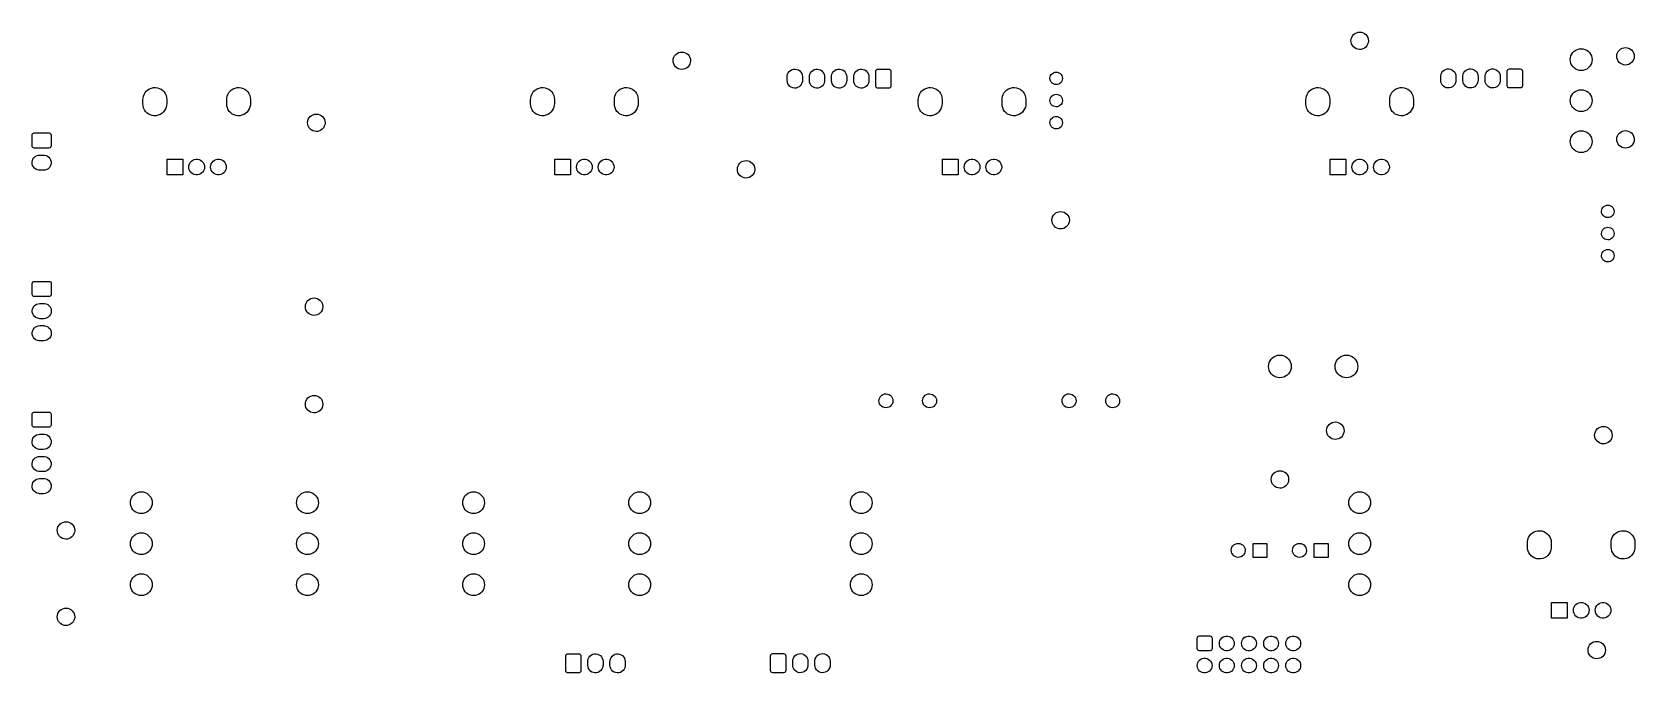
# Model space of a CAD drawing. Extents: x 57 to 241, y -129 to -56.
import ezdxf

# ---------------------------------------------------------------- set-up
doc = ezdxf.new("R2010")
doc.units = 0
doc.layers.add('BLACK', color=7, linetype='CONTINUOUS')

msp = doc.modelspace()

# ---------------------------------------------------------------- linework, layer by layer
at = {"layer": 'BLACK', "linetype": 'CONTINUOUS'}
for p, q in [((208.55, -56.628), (208.572, -56.4341)), ((208.566, -56.8225), (208.55, -56.628)), ((208.62, -57.0101), (208.566, -56.8225)), ((208.572, -56.4341), (208.631, -56.2481)), ((208.631, -56.2481), (208.725, -56.077)), ((208.725, -56.077), (208.85, -55.9275)), ((208.85, -55.9275), (209.002, -55.8052)), ((209.002, -55.8052), (209.175, -55.7148)), ((209.175, -55.7148), (209.363, -55.6597)), ((209.363, -55.6597), (209.557, -55.642)), ((209.557, -55.642), (209.751, -55.6624)), ((209.751, -55.6624), (209.938, -55.7201)), ((209.938, -55.7201), (210.109, -55.813)), ((210.109, -55.813), (210.26, -55.9374)), ((210.26, -55.9374), (210.383, -56.0886)), ((210.383, -56.0886), (210.475, -56.2609)), ((210.525, -56.8635), (210.464, -57.0487)), ((210.475, -56.2609), (210.531, -56.4478)), ((210.55, -56.6699), (210.525, -56.8635)), ((210.531, -56.4478), (210.55, -56.642)), ((210.55, -56.642), (210.55, -56.6699)), ((130.826, -58.914), (130.848, -58.7201)), ((130.848, -58.7201), (130.907, -58.5341)), ((130.907, -58.5341), (131.001, -58.363)), ((131.001, -58.363), (131.126, -58.2135)), ((131.126, -58.2135), (131.278, -58.0912)), ((131.278, -58.0912), (131.451, -58.0008)), ((131.451, -58.0008), (131.639, -57.9457)), ((131.639, -57.9457), (131.833, -57.928)), ((131.833, -57.928), (132.027, -57.9484)), ((132.027, -57.9484), (132.214, -58.0061)), ((132.214, -58.0061), (132.385, -58.099)), ((132.385, -58.099), (132.536, -58.2234)), ((132.536, -58.2234), (132.659, -58.3746)), ((132.659, -58.3746), (132.751, -58.5469)), ((132.751, -58.5469), (132.807, -58.7338)), ((132.807, -58.7338), (132.826, -58.928)), ((208.709, -57.1837), (208.62, -57.0101)), ((208.831, -57.3367), (208.709, -57.1837)), ((208.979, -57.4631), (208.831, -57.3367)), ((209.15, -57.5584), (208.979, -57.4631)), ((209.335, -57.6187), (209.15, -57.5584)), ((209.529, -57.6418), (209.335, -57.6187)), ((209.724, -57.6268), (209.529, -57.6418)), ((209.912, -57.5743), (209.724, -57.6268)), ((210.086, -57.4863), (209.912, -57.5743)), ((210.24, -57.3662), (210.086, -57.4863)), ((210.367, -57.2184), (210.24, -57.3662)), ((210.464, -57.0487), (210.367, -57.2184)), ((233.7, -58.8), (233.719, -58.5829)), ((233.719, -59.0171), (233.7, -58.8)), ((233.719, -58.5829), (233.775, -58.3725)), ((233.775, -58.3725), (233.867, -58.175)), ((233.867, -58.175), (233.992, -57.9965)), ((233.992, -57.9965), (234.147, -57.8424)), ((234.147, -57.8424), (234.325, -57.7175)), ((234.325, -57.7175), (234.522, -57.6254)), ((234.522, -57.6254), (234.733, -57.569)), ((234.733, -57.569), (234.95, -57.55)), ((234.95, -57.55), (235.167, -57.569)), ((235.167, -57.569), (235.378, -57.6254)), ((235.378, -57.6254), (235.575, -57.7175)), ((235.575, -57.7175), (235.753, -57.8424)), ((235.753, -57.8424), (235.908, -57.9965)), ((235.908, -57.9965), (236.033, -58.175)), ((236.033, -58.175), (236.125, -58.3725)), ((236.125, -58.3725), (236.181, -58.5829)), ((236.181, -58.5829), (236.2, -58.8)), ((236.2, -58.8), (236.181, -59.0171)), ((239.03, -58.406), (239.052, -58.2121)), ((239.046, -58.6005), (239.03, -58.406)), ((239.1, -58.7881), (239.046, -58.6005)), ((239.052, -58.2121), (239.111, -58.0261)), ((239.189, -58.9617), (239.1, -58.7881)), ((239.111, -58.0261), (239.205, -57.855)), ((239.205, -57.855), (239.33, -57.7055)), ((239.33, -57.7055), (239.482, -57.5832)), ((239.482, -57.5832), (239.655, -57.4928)), ((239.655, -57.4928), (239.843, -57.4377)), ((239.843, -57.4377), (240.037, -57.42)), ((240.037, -57.42), (240.231, -57.4404)), ((240.231, -57.4404), (240.418, -57.4981)), ((240.418, -57.4981), (240.589, -57.591)), ((240.589, -57.591), (240.74, -57.7154)), ((240.74, -57.7154), (240.863, -57.8666)), ((240.863, -57.8666), (240.955, -58.0389)), ((241.005, -58.6415), (240.944, -58.8267)), ((240.955, -58.0389), (241.011, -58.2258)), ((241.03, -58.4479), (241.005, -58.6415)), ((241.011, -58.2258), (241.03, -58.42)), ((241.03, -58.42), (241.03, -58.4479)), ((130.842, -59.1085), (130.826, -58.914)), ((130.896, -59.2961), (130.842, -59.1085)), ((130.985, -59.4697), (130.896, -59.2961)), ((131.107, -59.6227), (130.985, -59.4697)), ((131.255, -59.7491), (131.107, -59.6227)), ((131.426, -59.8444), (131.255, -59.7491)), ((131.611, -59.9047), (131.426, -59.8444)), ((131.805, -59.9278), (131.611, -59.9047)), ((132, -59.9128), (131.805, -59.9278)), ((132.188, -59.8603), (132, -59.9128)), ((132.362, -59.7723), (132.188, -59.8603)), ((132.516, -59.6522), (132.362, -59.7723)), ((132.643, -59.5044), (132.516, -59.6522)), ((132.74, -59.3347), (132.643, -59.5044)), ((132.801, -59.1495), (132.74, -59.3347)), ((132.826, -58.9559), (132.801, -59.1495)), ((132.826, -58.928), (132.826, -58.9559)), ((143.915, -60.658), (143.956, -60.4746)), ((143.956, -60.4746), (144.036, -60.3043)), ((144.036, -60.3043), (144.15, -60.155)), ((144.15, -60.155), (144.294, -60.0337)), ((144.294, -60.0337), (144.46, -59.9461)), ((144.46, -59.9461), (144.641, -59.8962)), ((144.641, -59.8962), (144.829, -59.8864)), ((144.829, -59.8864), (145.014, -59.917)), ((145.014, -59.917), (145.188, -59.9868)), ((145.188, -59.9868), (145.344, -60.0925)), ((145.344, -60.0925), (145.473, -60.229)), ((145.473, -60.229), (145.57, -60.3901)), ((145.57, -60.3901), (145.63, -60.5682)), ((145.63, -60.5682), (145.65, -60.755)), ((146.455, -60.658), (146.496, -60.4746)), ((146.496, -60.4746), (146.576, -60.3043)), ((146.576, -60.3043), (146.69, -60.155)), ((146.69, -60.155), (146.834, -60.0337)), ((146.834, -60.0337), (147, -59.9461)), ((147, -59.9461), (147.181, -59.8962)), ((147.181, -59.8962), (147.369, -59.8864)), ((147.369, -59.8864), (147.554, -59.917)), ((147.554, -59.917), (147.728, -59.9868)), ((147.728, -59.9868), (147.884, -60.0925)), ((147.884, -60.0925), (148.013, -60.229)), ((148.013, -60.229), (148.11, -60.3901)), ((148.11, -60.3901), (148.17, -60.5682)), ((148.17, -60.5682), (148.19, -60.755)), ((148.995, -60.658), (149.036, -60.4746)), ((149.036, -60.4746), (149.116, -60.3043)), ((149.116, -60.3043), (149.23, -60.155)), ((149.23, -60.155), (149.374, -60.0337)), ((149.374, -60.0337), (149.54, -59.9461)), ((149.54, -59.9461), (149.721, -59.8962)), ((149.721, -59.8962), (149.909, -59.8864)), ((149.909, -59.8864), (150.094, -59.917)), ((150.094, -59.917), (150.268, -59.9868)), ((150.268, -59.9868), (150.424, -60.0925)), ((150.424, -60.0925), (150.553, -60.229)), ((150.553, -60.229), (150.65, -60.3901)), ((150.65, -60.3901), (150.71, -60.5682)), ((150.71, -60.5682), (150.73, -60.755)), ((151.535, -60.658), (151.576, -60.4746)), ((151.576, -60.4746), (151.656, -60.3043)), ((151.656, -60.3043), (151.77, -60.155)), ((151.77, -60.155), (151.914, -60.0337)), ((151.914, -60.0337), (152.08, -59.9461)), ((152.08, -59.9461), (152.261, -59.8962)), ((152.261, -59.8962), (152.449, -59.8864)), ((152.449, -59.8864), (152.634, -59.917)), ((152.634, -59.917), (152.808, -59.9868)), ((152.808, -59.9868), (152.964, -60.0925)), ((152.964, -60.0925), (153.093, -60.229)), ((153.093, -60.229), (153.19, -60.3901)), ((153.19, -60.3901), (153.25, -60.5682)), ((153.25, -60.5682), (153.27, -60.755)), ((154.07, -60.135), (154.089, -60.0393)), ((154.07, -61.825), (154.07, -60.135)), ((154.089, -60.0393), (154.143, -59.9582)), ((154.143, -59.9582), (154.224, -59.904)), ((154.224, -59.904), (154.32, -59.885)), ((154.32, -59.885), (155.56, -59.885)), ((155.56, -59.885), (155.656, -59.904)), ((155.656, -59.904), (155.737, -59.9582)), ((155.737, -59.9582), (155.791, -60.0393)), ((155.791, -60.0393), (155.81, -60.135)), ((155.81, -60.135), (155.81, -61.825)), ((174.052, -60.7807), (174.107, -60.6299)), ((174.107, -60.6299), (174.194, -60.4949)), ((174.194, -60.4949), (174.309, -60.3826)), ((174.309, -60.3826), (174.445, -60.2985)), ((174.445, -60.2985), (174.597, -60.2468)), ((174.597, -60.2468), (174.757, -60.23)), ((174.757, -60.23), (174.916, -60.249)), ((174.916, -60.249), (175.068, -60.3029)), ((175.068, -60.3029), (175.203, -60.3889)), ((175.203, -60.3889), (175.316, -60.5028)), ((175.316, -60.5028), (175.401, -60.6389)), ((175.401, -60.6389), (175.454, -60.7905)), ((218.84, -60.735), (218.845, -60.638)), ((218.845, -60.638), (218.886, -60.4546)), ((218.886, -60.4546), (218.966, -60.2843)), ((218.966, -60.2843), (219.08, -60.135)), ((219.08, -60.135), (219.224, -60.0137)), ((219.224, -60.0137), (219.39, -59.9261)), ((219.39, -59.9261), (219.571, -59.8762)), ((219.571, -59.8762), (219.759, -59.8664)), ((219.759, -59.8664), (219.944, -59.897)), ((219.944, -59.897), (220.118, -59.9668)), ((220.118, -59.9668), (220.274, -60.0725)), ((220.274, -60.0725), (220.403, -60.209)), ((220.403, -60.209), (220.5, -60.3701)), ((220.5, -60.3701), (220.56, -60.5482)), ((220.56, -60.5482), (220.58, -60.735)), ((221.38, -60.735), (221.385, -60.638)), ((221.385, -60.638), (221.426, -60.4546)), ((221.426, -60.4546), (221.506, -60.2843)), ((221.506, -60.2843), (221.62, -60.135)), ((221.62, -60.135), (221.764, -60.0137)), ((221.764, -60.0137), (221.93, -59.9261)), ((221.93, -59.9261), (222.111, -59.8762)), ((222.111, -59.8762), (222.299, -59.8664)), ((222.299, -59.8664), (222.484, -59.897)), ((222.484, -59.897), (222.658, -59.9668)), ((222.658, -59.9668), (222.814, -60.0725)), ((222.814, -60.0725), (222.943, -60.209)), ((222.943, -60.209), (223.04, -60.3701)), ((223.04, -60.3701), (223.1, -60.5482)), ((223.1, -60.5482), (223.12, -60.735)), ((223.92, -60.735), (223.925, -60.638)), ((223.925, -60.638), (223.966, -60.4546)), ((223.966, -60.4546), (224.046, -60.2843)), ((224.046, -60.2843), (224.16, -60.135)), ((224.16, -60.135), (224.304, -60.0137)), ((224.304, -60.0137), (224.47, -59.9261)), ((224.47, -59.9261), (224.651, -59.8762)), ((224.651, -59.8762), (224.839, -59.8664)), ((224.839, -59.8664), (225.024, -59.897)), ((225.024, -59.897), (225.198, -59.9668)), ((225.198, -59.9668), (225.354, -60.0725)), ((225.354, -60.0725), (225.483, -60.209)), ((225.483, -60.209), (225.58, -60.3701)), ((225.58, -60.3701), (225.64, -60.5482)), ((225.64, -60.5482), (225.66, -60.735)), ((226.46, -60.115), (226.479, -60.0193)), ((226.46, -61.805), (226.46, -60.115)), ((226.479, -60.0193), (226.533, -59.9382)), ((226.533, -59.9382), (226.614, -59.884)), ((226.614, -59.884), (226.71, -59.865)), ((226.71, -59.865), (227.95, -59.865)), ((227.95, -59.865), (228.046, -59.884)), ((228.046, -59.884), (228.127, -59.9382)), ((228.127, -59.9382), (228.181, -60.0193)), ((228.181, -60.0193), (228.2, -60.115)), ((228.2, -60.115), (228.2, -61.805)), ((233.775, -59.2275), (233.719, -59.0171)), ((233.867, -59.425), (233.775, -59.2275)), ((233.992, -59.6035), (233.867, -59.425)), ((234.147, -59.7576), (233.992, -59.6035)), ((234.325, -59.8825), (234.147, -59.7576)), ((234.522, -59.9746), (234.325, -59.8825)), ((234.733, -60.031), (234.522, -59.9746)), ((234.95, -60.05), (234.733, -60.031)), ((235.167, -60.031), (234.95, -60.05)), ((235.378, -59.9746), (235.167, -60.031)), ((235.575, -59.8825), (235.378, -59.9746)), ((235.753, -59.7576), (235.575, -59.8825)), ((235.908, -59.6035), (235.753, -59.7576)), ((236.033, -59.425), (235.908, -59.6035)), ((236.125, -59.2275), (236.033, -59.425)), ((236.181, -59.0171), (236.125, -59.2275)), ((239.311, -59.1147), (239.189, -58.9617)), ((239.459, -59.2411), (239.311, -59.1147)), ((239.63, -59.3364), (239.459, -59.2411)), ((239.815, -59.3967), (239.63, -59.3364)), ((240.009, -59.4198), (239.815, -59.3967)), ((240.204, -59.4048), (240.009, -59.4198)), ((240.392, -59.3523), (240.204, -59.4048)), ((240.566, -59.2643), (240.392, -59.3523)), ((240.72, -59.1442), (240.566, -59.2643)), ((240.847, -58.9964), (240.72, -59.1442)), ((240.944, -58.8267), (240.847, -58.9964)), ((70.2792, -62.5897), (70.425, -62.4119)), ((70.425, -62.4119), (70.5987, -62.2611)), ((70.5987, -62.2611), (70.7953, -62.1418)), ((70.7953, -62.1418), (71.0092, -62.0574)), ((71.0092, -62.0574), (71.2343, -62.0101)), ((71.2343, -62.0101), (71.4641, -62.0015)), ((71.4641, -62.0015), (71.692, -62.0317)), ((71.692, -62.0317), (71.9117, -62.0999)), ((71.9117, -62.0999), (72.1167, -62.2041)), ((72.1167, -62.2041), (72.3012, -62.3414)), ((72.3012, -62.3414), (72.4599, -62.5078)), ((79.8792, -62.5897), (80.025, -62.4119)), ((80.025, -62.4119), (80.1987, -62.2611)), ((80.1987, -62.2611), (80.3953, -62.1418)), ((80.3953, -62.1418), (80.6092, -62.0574)), ((80.6092, -62.0574), (80.8343, -62.0101)), ((80.8343, -62.0101), (81.0641, -62.0015)), ((81.0641, -62.0015), (81.292, -62.0317)), ((81.292, -62.0317), (81.5117, -62.0999)), ((81.5117, -62.0999), (81.7167, -62.2041)), ((81.7167, -62.2041), (81.9012, -62.3414)), ((81.9012, -62.3414), (82.0599, -62.5078)), ((114.729, -62.5897), (114.875, -62.4119)), ((114.875, -62.4119), (115.049, -62.2611)), ((115.049, -62.2611), (115.245, -62.1418)), ((115.245, -62.1418), (115.459, -62.0574)), ((115.459, -62.0574), (115.684, -62.0101)), ((115.684, -62.0101), (115.914, -62.0015)), ((115.914, -62.0015), (116.142, -62.0317)), ((116.142, -62.0317), (116.362, -62.0999)), ((116.362, -62.0999), (116.567, -62.2041)), ((116.567, -62.2041), (116.751, -62.3414)), ((116.751, -62.3414), (116.91, -62.5078)), ((124.329, -62.5897), (124.475, -62.4119)), ((124.475, -62.4119), (124.649, -62.2611)), ((124.649, -62.2611), (124.845, -62.1418)), ((124.845, -62.1418), (125.059, -62.0574)), ((125.059, -62.0574), (125.284, -62.0101)), ((125.284, -62.0101), (125.514, -62.0015)), ((125.514, -62.0015), (125.742, -62.0317)), ((125.742, -62.0317), (125.962, -62.0999)), ((125.962, -62.0999), (126.167, -62.2041)), ((126.167, -62.2041), (126.351, -62.3414)), ((126.351, -62.3414), (126.51, -62.5078)), ((143.91, -60.755), (143.915, -60.658)), ((143.91, -61.205), (143.91, -60.755)), ((143.93, -61.3918), (143.91, -61.205)), ((143.99, -61.5699), (143.93, -61.3918)), ((144.087, -61.731), (143.99, -61.5699)), ((144.216, -61.8675), (144.087, -61.731)), ((144.372, -61.9732), (144.216, -61.8675)), ((144.546, -62.043), (144.372, -61.9732)), ((144.731, -62.0736), (144.546, -62.043)), ((144.919, -62.0638), (144.731, -62.0736)), ((145.1, -62.0139), (144.919, -62.0638)), ((145.266, -61.9263), (145.1, -62.0139)), ((145.41, -61.805), (145.266, -61.9263)), ((145.524, -61.6557), (145.41, -61.805)), ((145.604, -61.4854), (145.524, -61.6557)), ((145.645, -61.302), (145.604, -61.4854)), ((145.65, -61.205), (145.645, -61.302)), ((145.65, -60.755), (145.65, -61.205)), ((146.45, -60.755), (146.455, -60.658)), ((146.45, -61.205), (146.45, -60.755)), ((146.47, -61.3918), (146.45, -61.205)), ((146.53, -61.5699), (146.47, -61.3918)), ((146.627, -61.731), (146.53, -61.5699)), ((146.756, -61.8675), (146.627, -61.731)), ((146.912, -61.9732), (146.756, -61.8675)), ((147.086, -62.043), (146.912, -61.9732)), ((147.271, -62.0736), (147.086, -62.043)), ((147.459, -62.0638), (147.271, -62.0736)), ((147.64, -62.0139), (147.459, -62.0638)), ((147.806, -61.9263), (147.64, -62.0139)), ((147.95, -61.805), (147.806, -61.9263)), ((148.064, -61.6557), (147.95, -61.805)), ((148.144, -61.4854), (148.064, -61.6557)), ((148.185, -61.302), (148.144, -61.4854)), ((148.19, -61.205), (148.185, -61.302)), ((148.19, -60.755), (148.19, -61.205)), ((148.99, -60.755), (148.995, -60.658)), ((148.99, -61.205), (148.99, -60.755)), ((149.01, -61.3918), (148.99, -61.205)), ((149.07, -61.5699), (149.01, -61.3918)), ((149.167, -61.731), (149.07, -61.5699)), ((149.296, -61.8675), (149.167, -61.731)), ((149.452, -61.9732), (149.296, -61.8675)), ((149.626, -62.043), (149.452, -61.9732)), ((149.811, -62.0736), (149.626, -62.043)), ((149.999, -62.0638), (149.811, -62.0736)), ((150.18, -62.0139), (149.999, -62.0638)), ((150.346, -61.9263), (150.18, -62.0139)), ((150.49, -61.805), (150.346, -61.9263)), ((150.604, -61.6557), (150.49, -61.805)), ((150.684, -61.4854), (150.604, -61.6557)), ((150.725, -61.302), (150.684, -61.4854)), ((150.73, -61.205), (150.725, -61.302)), ((150.73, -60.755), (150.73, -61.205)), ((151.53, -60.755), (151.535, -60.658)), ((151.53, -61.205), (151.53, -60.755)), ((151.55, -61.3918), (151.53, -61.205)), ((151.61, -61.5699), (151.55, -61.3918)), ((151.707, -61.731), (151.61, -61.5699)), ((151.836, -61.8675), (151.707, -61.731)), ((151.992, -61.9732), (151.836, -61.8675)), ((152.166, -62.043), (151.992, -61.9732)), ((152.351, -62.0736), (152.166, -62.043)), ((152.539, -62.0638), (152.351, -62.0736)), ((152.72, -62.0139), (152.539, -62.0638)), ((152.886, -61.9263), (152.72, -62.0139)), ((153.03, -61.805), (152.886, -61.9263)), ((153.144, -61.6557), (153.03, -61.805)), ((153.224, -61.4854), (153.144, -61.6557)), ((153.265, -61.302), (153.224, -61.4854)), ((153.27, -61.205), (153.265, -61.302)), ((153.27, -60.755), (153.27, -61.205)), ((154.089, -61.9207), (154.07, -61.825)), ((154.143, -62.0018), (154.089, -61.9207)), ((154.224, -62.056), (154.143, -62.0018)), ((154.32, -62.075), (154.224, -62.056)), ((155.56, -62.075), (154.32, -62.075)), ((155.656, -62.056), (155.56, -62.075)), ((155.737, -62.0018), (155.656, -62.056)), ((155.791, -61.9207), (155.737, -62.0018)), ((155.81, -61.825), (155.791, -61.9207)), ((159.179, -62.5897), (159.325, -62.4119)), ((159.325, -62.4119), (159.499, -62.2611)), ((159.499, -62.2611), (159.695, -62.1418)), ((159.695, -62.1418), (159.909, -62.0574)), ((159.909, -62.0574), (160.134, -62.0101)), ((160.134, -62.0101), (160.364, -62.0015)), ((160.364, -62.0015), (160.592, -62.0317)), ((160.592, -62.0317), (160.812, -62.0999)), ((160.812, -62.0999), (161.017, -62.2041)), ((161.017, -62.2041), (161.201, -62.3414)), ((161.201, -62.3414), (161.36, -62.5078)), ((168.779, -62.5897), (168.925, -62.4119)), ((168.925, -62.4119), (169.099, -62.2611)), ((169.099, -62.2611), (169.295, -62.1418)), ((169.295, -62.1418), (169.509, -62.0574)), ((169.509, -62.0574), (169.734, -62.0101)), ((169.734, -62.0101), (169.964, -62.0015)), ((169.964, -62.0015), (170.192, -62.0317)), ((170.192, -62.0317), (170.412, -62.0999)), ((170.412, -62.0999), (170.617, -62.2041)), ((170.617, -62.2041), (170.801, -62.3414)), ((170.801, -62.3414), (170.96, -62.5078)), ((174.032, -60.9399), (174.052, -60.7807)), ((174.048, -61.0997), (174.032, -60.9399)), ((174.098, -61.252), (174.048, -61.0997)), ((174.182, -61.3893), (174.098, -61.252)), ((174.293, -61.5048), (174.182, -61.3893)), ((174.427, -61.5927), (174.293, -61.5048)), ((174.578, -61.6486), (174.427, -61.5927)), ((174.737, -61.6698), (174.578, -61.6486)), ((174.897, -61.6553), (174.737, -61.6698)), ((175.049, -61.6057), (174.897, -61.6553)), ((175.187, -61.5235), (175.049, -61.6057)), ((175.304, -61.4128), (175.187, -61.5235)), ((175.392, -61.2791), (175.304, -61.4128)), ((175.449, -61.1291), (175.392, -61.2791)), ((175.472, -60.9701), (175.449, -61.1291)), ((175.454, -60.7905), (175.472, -60.95)), ((175.472, -60.95), (175.472, -60.9701)), ((203.629, -62.5897), (203.775, -62.4119)), ((203.775, -62.4119), (203.949, -62.2611)), ((203.949, -62.2611), (204.145, -62.1418)), ((204.145, -62.1418), (204.359, -62.0574)), ((204.359, -62.0574), (204.584, -62.0101)), ((204.584, -62.0101), (204.814, -62.0015)), ((204.814, -62.0015), (205.042, -62.0317)), ((205.042, -62.0317), (205.262, -62.0999)), ((205.262, -62.0999), (205.467, -62.2041)), ((205.467, -62.2041), (205.651, -62.3414)), ((205.651, -62.3414), (205.81, -62.5078)), ((213.229, -62.5897), (213.375, -62.4119)), ((213.375, -62.4119), (213.549, -62.2611)), ((213.549, -62.2611), (213.745, -62.1418)), ((213.745, -62.1418), (213.959, -62.0574)), ((213.959, -62.0574), (214.184, -62.0101)), ((214.184, -62.0101), (214.414, -62.0015)), ((214.414, -62.0015), (214.642, -62.0317)), ((214.642, -62.0317), (214.862, -62.0999)), ((214.862, -62.0999), (215.067, -62.2041)), ((215.067, -62.2041), (215.251, -62.3414)), ((215.251, -62.3414), (215.41, -62.5078)), ((218.84, -61.185), (218.84, -60.735)), ((218.86, -61.3718), (218.84, -61.185)), ((218.92, -61.5499), (218.86, -61.3718)), ((219.017, -61.711), (218.92, -61.5499)), ((219.146, -61.8475), (219.017, -61.711)), ((219.302, -61.9532), (219.146, -61.8475)), ((219.476, -62.023), (219.302, -61.9532)), ((219.661, -62.0536), (219.476, -62.023)), ((219.849, -62.0438), (219.661, -62.0536)), ((220.03, -61.9939), (219.849, -62.0438)), ((220.196, -61.9063), (220.03, -61.9939)), ((220.34, -61.785), (220.196, -61.9063)), ((220.454, -61.6357), (220.34, -61.785)), ((220.534, -61.4654), (220.454, -61.6357)), ((220.575, -61.282), (220.534, -61.4654)), ((220.58, -61.185), (220.575, -61.282)), ((220.58, -60.735), (220.58, -61.185)), ((221.38, -61.185), (221.38, -60.735)), ((221.4, -61.3718), (221.38, -61.185)), ((221.46, -61.5499), (221.4, -61.3718)), ((221.557, -61.711), (221.46, -61.5499)), ((221.686, -61.8475), (221.557, -61.711)), ((221.842, -61.9532), (221.686, -61.8475)), ((222.016, -62.023), (221.842, -61.9532)), ((222.201, -62.0536), (222.016, -62.023)), ((222.389, -62.0438), (222.201, -62.0536)), ((222.57, -61.9939), (222.389, -62.0438)), ((222.736, -61.9063), (222.57, -61.9939)), ((222.88, -61.785), (222.736, -61.9063)), ((222.994, -61.6357), (222.88, -61.785)), ((223.074, -61.4654), (222.994, -61.6357)), ((223.115, -61.282), (223.074, -61.4654)), ((223.12, -61.185), (223.115, -61.282)), ((223.12, -60.735), (223.12, -61.185)), ((223.92, -61.185), (223.92, -60.735)), ((223.94, -61.3718), (223.92, -61.185)), ((224, -61.5499), (223.94, -61.3718)), ((224.097, -61.711), (224, -61.5499)), ((224.226, -61.8475), (224.097, -61.711)), ((224.382, -61.9532), (224.226, -61.8475)), ((224.556, -62.023), (224.382, -61.9532)), ((224.741, -62.0536), (224.556, -62.023)), ((224.929, -62.0438), (224.741, -62.0536)), ((225.11, -61.9939), (224.929, -62.0438)), ((225.276, -61.9063), (225.11, -61.9939)), ((225.42, -61.785), (225.276, -61.9063)), ((225.534, -61.6357), (225.42, -61.785)), ((225.614, -61.4654), (225.534, -61.6357)), ((225.655, -61.282), (225.614, -61.4654)), ((225.66, -61.185), (225.655, -61.282)), ((225.66, -60.735), (225.66, -61.185)), ((226.479, -61.9007), (226.46, -61.805)), ((226.533, -61.9818), (226.479, -61.9007)), ((226.614, -62.036), (226.533, -61.9818)), ((226.71, -62.055), (226.614, -62.036)), ((227.95, -62.055), (226.71, -62.055)), ((228.046, -62.036), (227.95, -62.055)), ((228.127, -61.9818), (228.046, -62.036)), ((228.181, -61.9007), (228.127, -61.9818)), ((228.2, -61.805), (228.181, -61.9007)), ((234.147, -62.5424), (234.325, -62.4175)), ((234.325, -62.4175), (234.522, -62.3254)), ((234.522, -62.3254), (234.733, -62.269)), ((234.733, -62.269), (234.95, -62.25)), ((234.95, -62.25), (235.167, -62.269)), ((235.167, -62.269), (235.378, -62.3254)), ((235.378, -62.3254), (235.575, -62.4175)), ((235.575, -62.4175), (235.753, -62.5424)), ((70.04, -63.36), (70.046, -63.232)), ((70.04, -63.88), (70.04, -63.36)), ((70.0594, -64.1091), (70.04, -63.88)), ((70.046, -63.232), (70.087, -63.0057)), ((70.1172, -64.3317), (70.0594, -64.1091)), ((70.087, -63.0057), (70.1654, -62.7895)), ((70.1654, -62.7895), (70.2792, -62.5897)), ((72.4599, -62.5078), (72.5883, -62.6986)), ((72.5883, -62.6986), (72.6828, -62.9083)), ((72.713, -64.2343), (72.6346, -64.4505)), ((72.6828, -62.9083), (72.7406, -63.1309)), ((72.754, -64.008), (72.713, -64.2343)), ((72.7406, -63.1309), (72.76, -63.36)), ((72.76, -63.88), (72.754, -64.008)), ((72.76, -63.36), (72.76, -63.88)), ((79.64, -63.36), (79.646, -63.232)), ((79.64, -63.88), (79.64, -63.36)), ((79.6594, -64.1091), (79.64, -63.88)), ((79.646, -63.232), (79.687, -63.0057)), ((79.7172, -64.3317), (79.6594, -64.1091)), ((79.687, -63.0057), (79.7654, -62.7895)), ((79.7654, -62.7895), (79.8792, -62.5897)), ((82.0599, -62.5078), (82.1883, -62.6986)), ((82.1883, -62.6986), (82.2828, -62.9083)), ((82.313, -64.2343), (82.2346, -64.4505)), ((82.2828, -62.9083), (82.3406, -63.1309)), ((82.354, -64.008), (82.313, -64.2343)), ((82.3406, -63.1309), (82.36, -63.36)), ((82.36, -63.88), (82.354, -64.008)), ((82.36, -63.36), (82.36, -63.88)), ((114.49, -63.36), (114.496, -63.232)), ((114.49, -63.88), (114.49, -63.36)), ((114.509, -64.1091), (114.49, -63.88)), ((114.496, -63.232), (114.537, -63.0057)), ((114.567, -64.3317), (114.509, -64.1091)), ((114.537, -63.0057), (114.615, -62.7895)), ((114.615, -62.7895), (114.729, -62.5897)), ((116.91, -62.5078), (117.038, -62.6986)), ((117.038, -62.6986), (117.133, -62.9083)), ((117.163, -64.2343), (117.085, -64.4505)), ((117.133, -62.9083), (117.191, -63.1309)), ((117.204, -64.008), (117.163, -64.2343)), ((117.191, -63.1309), (117.21, -63.36)), ((117.21, -63.88), (117.204, -64.008)), ((117.21, -63.36), (117.21, -63.88)), ((124.09, -63.36), (124.096, -63.232)), ((124.09, -63.88), (124.09, -63.36)), ((124.109, -64.1091), (124.09, -63.88)), ((124.096, -63.232), (124.137, -63.0057)), ((124.167, -64.3317), (124.109, -64.1091)), ((124.137, -63.0057), (124.215, -62.7895)), ((124.215, -62.7895), (124.329, -62.5897)), ((126.51, -62.5078), (126.638, -62.6986)), ((126.638, -62.6986), (126.733, -62.9083)), ((126.763, -64.2343), (126.685, -64.4505)), ((126.733, -62.9083), (126.791, -63.1309)), ((126.804, -64.008), (126.763, -64.2343)), ((126.791, -63.1309), (126.81, -63.36)), ((126.81, -63.88), (126.804, -64.008)), ((126.81, -63.36), (126.81, -63.88)), ((158.94, -63.36), (158.946, -63.232)), ((158.94, -63.88), (158.94, -63.36)), ((158.959, -64.1091), (158.94, -63.88)), ((158.946, -63.232), (158.987, -63.0057)), ((159.017, -64.3317), (158.959, -64.1091)), ((158.987, -63.0057), (159.065, -62.7895)), ((159.065, -62.7895), (159.179, -62.5897)), ((161.36, -62.5078), (161.488, -62.6986)), ((161.488, -62.6986), (161.583, -62.9083)), ((161.613, -64.2343), (161.535, -64.4505)), ((161.583, -62.9083), (161.641, -63.1309)), ((161.654, -64.008), (161.613, -64.2343)), ((161.641, -63.1309), (161.66, -63.36)), ((161.66, -63.88), (161.654, -64.008)), ((161.66, -63.36), (161.66, -63.88)), ((168.54, -63.36), (168.546, -63.232)), ((168.54, -63.88), (168.54, -63.36)), ((168.559, -64.1091), (168.54, -63.88)), ((168.546, -63.232), (168.587, -63.0057)), ((168.617, -64.3317), (168.559, -64.1091)), ((168.587, -63.0057), (168.665, -62.7895)), ((168.665, -62.7895), (168.779, -62.5897)), ((170.96, -62.5078), (171.088, -62.6986)), ((171.088, -62.6986), (171.183, -62.9083)), ((171.213, -64.2343), (171.135, -64.4505)), ((171.183, -62.9083), (171.241, -63.1309)), ((171.254, -64.008), (171.213, -64.2343)), ((171.241, -63.1309), (171.26, -63.36)), ((171.26, -63.88), (171.254, -64.008)), ((171.26, -63.36), (171.26, -63.88)), ((174.032, -63.4799), (174.052, -63.3207)), ((174.048, -63.6397), (174.032, -63.4799)), ((174.098, -63.792), (174.048, -63.6397)), ((174.052, -63.3207), (174.107, -63.1699)), ((174.182, -63.9293), (174.098, -63.792)), ((174.107, -63.1699), (174.194, -63.0349)), ((174.293, -64.0448), (174.182, -63.9293)), ((174.194, -63.0349), (174.309, -62.9226)), ((174.427, -64.1327), (174.293, -64.0448)), ((174.309, -62.9226), (174.445, -62.8385)), ((174.578, -64.1886), (174.427, -64.1327)), ((174.445, -62.8385), (174.597, -62.7868)), ((174.737, -64.2098), (174.578, -64.1886)), ((174.597, -62.7868), (174.757, -62.77)), ((174.897, -64.1953), (174.737, -64.2098)), ((174.757, -62.77), (174.916, -62.789)), ((175.049, -64.1457), (174.897, -64.1953)), ((174.916, -62.789), (175.068, -62.8429)), ((175.187, -64.0635), (175.049, -64.1457)), ((175.068, -62.8429), (175.203, -62.9289)), ((175.304, -63.9528), (175.187, -64.0635)), ((175.203, -62.9289), (175.316, -63.0428)), ((175.392, -63.8191), (175.304, -63.9528)), ((175.316, -63.0428), (175.401, -63.1789)), ((175.449, -63.6691), (175.392, -63.8191)), ((175.401, -63.1789), (175.454, -63.3305)), ((175.472, -63.5101), (175.449, -63.6691)), ((175.454, -63.3305), (175.472, -63.49)), ((175.472, -63.49), (175.472, -63.5101)), ((203.39, -63.36), (203.396, -63.232)), ((203.39, -63.88), (203.39, -63.36)), ((203.409, -64.1091), (203.39, -63.88)), ((203.396, -63.232), (203.437, -63.0057)), ((203.467, -64.3317), (203.409, -64.1091)), ((203.437, -63.0057), (203.515, -62.7895)), ((203.515, -62.7895), (203.629, -62.5897)), ((205.81, -62.5078), (205.938, -62.6986)), ((205.938, -62.6986), (206.033, -62.9083)), ((206.063, -64.2343), (205.985, -64.4505)), ((206.033, -62.9083), (206.091, -63.1309)), ((206.104, -64.008), (206.063, -64.2343)), ((206.091, -63.1309), (206.11, -63.36)), ((206.11, -63.88), (206.104, -64.008)), ((206.11, -63.36), (206.11, -63.88)), ((212.99, -63.36), (212.996, -63.232)), ((212.99, -63.88), (212.99, -63.36)), ((213.009, -64.1091), (212.99, -63.88)), ((212.996, -63.232), (213.037, -63.0057)), ((213.067, -64.3317), (213.009, -64.1091)), ((213.037, -63.0057), (213.115, -62.7895)), ((213.115, -62.7895), (213.229, -62.5897)), ((215.41, -62.5078), (215.538, -62.6986)), ((215.538, -62.6986), (215.633, -62.9083)), ((215.663, -64.2343), (215.585, -64.4505)), ((215.633, -62.9083), (215.691, -63.1309)), ((215.704, -64.008), (215.663, -64.2343)), ((215.691, -63.1309), (215.71, -63.36)), ((215.71, -63.88), (215.704, -64.008)), ((215.71, -63.36), (215.71, -63.88)), ((233.7, -63.5), (233.719, -63.2829)), ((233.719, -63.7171), (233.7, -63.5)), ((233.719, -63.2829), (233.775, -63.0725)), ((233.775, -63.9275), (233.719, -63.7171)), ((233.775, -63.0725), (233.867, -62.875)), ((233.867, -64.125), (233.775, -63.9275)), ((233.867, -62.875), (233.992, -62.6965)), ((233.992, -64.3035), (233.867, -64.125)), ((233.992, -62.6965), (234.147, -62.5424)), ((234.147, -64.4576), (233.992, -64.3035)), ((235.753, -62.5424), (235.908, -62.6965)), ((235.908, -64.3035), (235.753, -64.4576)), ((235.908, -62.6965), (236.033, -62.875)), ((236.033, -64.125), (235.908, -64.3035)), ((236.033, -62.875), (236.125, -63.0725)), ((236.125, -63.9275), (236.033, -64.125)), ((236.125, -63.0725), (236.181, -63.2829)), ((236.181, -63.7171), (236.125, -63.9275)), ((236.181, -63.2829), (236.2, -63.5)), ((236.2, -63.5), (236.181, -63.7171)), ((70.2117, -64.5414), (70.1172, -64.3317)), ((70.3401, -64.7322), (70.2117, -64.5414)), ((70.4988, -64.8986), (70.3401, -64.7322)), ((70.6833, -65.0359), (70.4988, -64.8986)), ((70.8883, -65.1401), (70.6833, -65.0359)), ((71.108, -65.2083), (70.8883, -65.1401)), ((71.3359, -65.2385), (71.108, -65.2083)), ((71.5657, -65.2299), (71.3359, -65.2385)), ((71.7908, -65.1826), (71.5657, -65.2299)), ((72.0047, -65.0982), (71.7908, -65.1826)), ((72.2013, -64.9789), (72.0047, -65.0982)), ((72.375, -64.8281), (72.2013, -64.9789)), ((72.5208, -64.6503), (72.375, -64.8281)), ((72.6346, -64.4505), (72.5208, -64.6503)), ((79.8117, -64.5414), (79.7172, -64.3317)), ((79.9401, -64.7322), (79.8117, -64.5414)), ((80.0988, -64.8986), (79.9401, -64.7322)), ((80.2833, -65.0359), (80.0988, -64.8986)), ((80.4883, -65.1401), (80.2833, -65.0359)), ((80.708, -65.2083), (80.4883, -65.1401)), ((80.9359, -65.2385), (80.708, -65.2083)), ((81.1657, -65.2299), (80.9359, -65.2385)), ((81.3908, -65.1826), (81.1657, -65.2299)), ((81.6047, -65.0982), (81.3908, -65.1826)), ((81.8013, -64.9789), (81.6047, -65.0982)), ((81.975, -64.8281), (81.8013, -64.9789)), ((82.1208, -64.6503), (81.975, -64.8281)), ((82.2346, -64.4505), (82.1208, -64.6503)), ((88.9161, -66.026), (88.9379, -65.8321)), ((88.9324, -66.2205), (88.9161, -66.026)), ((88.9379, -65.8321), (88.9969, -65.6461)), ((88.9969, -65.6461), (89.0909, -65.475)), ((89.0909, -65.475), (89.2163, -65.3255)), ((89.2163, -65.3255), (89.3684, -65.2032)), ((89.3684, -65.2032), (89.5414, -65.1128)), ((89.5414, -65.1128), (89.7286, -65.0577)), ((89.7286, -65.0577), (89.923, -65.04)), ((89.923, -65.04), (90.1171, -65.0604)), ((90.1171, -65.0604), (90.3035, -65.1181)), ((90.3035, -65.1181), (90.4752, -65.211)), ((90.4752, -65.211), (90.6256, -65.3354)), ((90.6256, -65.3354), (90.7489, -65.4866)), ((90.7489, -65.4866), (90.8405, -65.6589)), ((90.8405, -65.6589), (90.897, -65.8458)), ((90.9156, -66.0679), (90.8911, -66.2615)), ((90.897, -65.8458), (90.916, -66.04)), ((90.916, -66.04), (90.9156, -66.0679)), ((114.662, -64.5414), (114.567, -64.3317)), ((114.79, -64.7322), (114.662, -64.5414)), ((114.949, -64.8986), (114.79, -64.7322)), ((115.133, -65.0359), (114.949, -64.8986)), ((115.338, -65.1401), (115.133, -65.0359)), ((115.558, -65.2083), (115.338, -65.1401)), ((115.786, -65.2385), (115.558, -65.2083)), ((116.016, -65.2299), (115.786, -65.2385)), ((116.241, -65.1826), (116.016, -65.2299)), ((116.455, -65.0982), (116.241, -65.1826)), ((116.651, -64.9789), (116.455, -65.0982)), ((116.825, -64.8281), (116.651, -64.9789)), ((116.971, -64.6503), (116.825, -64.8281)), ((117.085, -64.4505), (116.971, -64.6503)), ((124.262, -64.5414), (124.167, -64.3317)), ((124.39, -64.7322), (124.262, -64.5414)), ((124.549, -64.8986), (124.39, -64.7322)), ((124.733, -65.0359), (124.549, -64.8986)), ((124.938, -65.1401), (124.733, -65.0359)), ((125.158, -65.2083), (124.938, -65.1401)), ((125.386, -65.2385), (125.158, -65.2083)), ((125.616, -65.2299), (125.386, -65.2385)), ((125.841, -65.1826), (125.616, -65.2299)), ((126.055, -65.0982), (125.841, -65.1826)), ((126.251, -64.9789), (126.055, -65.0982)), ((126.425, -64.8281), (126.251, -64.9789)), ((126.571, -64.6503), (126.425, -64.8281)), ((126.685, -64.4505), (126.571, -64.6503)), ((159.112, -64.5414), (159.017, -64.3317)), ((159.24, -64.7322), (159.112, -64.5414)), ((159.399, -64.8986), (159.24, -64.7322)), ((159.583, -65.0359), (159.399, -64.8986)), ((159.788, -65.1401), (159.583, -65.0359)), ((160.008, -65.2083), (159.788, -65.1401)), ((160.236, -65.2385), (160.008, -65.2083)), ((160.466, -65.2299), (160.236, -65.2385)), ((160.691, -65.1826), (160.466, -65.2299)), ((160.905, -65.0982), (160.691, -65.1826)), ((161.101, -64.9789), (160.905, -65.0982)), ((161.275, -64.8281), (161.101, -64.9789)), ((161.421, -64.6503), (161.275, -64.8281)), ((161.535, -64.4505), (161.421, -64.6503)), ((168.712, -64.5414), (168.617, -64.3317)), ((168.84, -64.7322), (168.712, -64.5414)), ((168.999, -64.8986), (168.84, -64.7322)), ((169.183, -65.0359), (168.999, -64.8986)), ((169.388, -65.1401), (169.183, -65.0359)), ((169.608, -65.2083), (169.388, -65.1401)), ((169.836, -65.2385), (169.608, -65.2083)), ((170.066, -65.2299), (169.836, -65.2385)), ((170.291, -65.1826), (170.066, -65.2299)), ((170.505, -65.0982), (170.291, -65.1826)), ((170.701, -64.9789), (170.505, -65.0982)), ((170.875, -64.8281), (170.701, -64.9789)), ((171.021, -64.6503), (170.875, -64.8281)), ((171.135, -64.4505), (171.021, -64.6503)), ((174.032, -66.0199), (174.052, -65.8607)), ((174.048, -66.1797), (174.032, -66.0199)), ((174.052, -65.8607), (174.107, -65.7099)), ((174.107, -65.7099), (174.194, -65.5749)), ((174.194, -65.5749), (174.309, -65.4626)), ((174.309, -65.4626), (174.445, -65.3785)), ((174.445, -65.3785), (174.597, -65.3268)), ((174.597, -65.3268), (174.757, -65.31)), ((174.757, -65.31), (174.916, -65.329)), ((174.916, -65.329), (175.068, -65.3829)), ((175.068, -65.3829), (175.203, -65.4689)), ((175.203, -65.4689), (175.316, -65.5828)), ((175.316, -65.5828), (175.401, -65.7189)), ((175.401, -65.7189), (175.454, -65.8705)), ((175.472, -66.0501), (175.449, -66.2091)), ((175.454, -65.8705), (175.472, -66.03)), ((175.472, -66.03), (175.472, -66.0501)), ((203.562, -64.5414), (203.467, -64.3317)), ((203.69, -64.7322), (203.562, -64.5414)), ((203.849, -64.8986), (203.69, -64.7322)), ((204.033, -65.0359), (203.849, -64.8986)), ((204.238, -65.1401), (204.033, -65.0359)), ((204.458, -65.2083), (204.238, -65.1401)), ((204.686, -65.2385), (204.458, -65.2083)), ((204.916, -65.2299), (204.686, -65.2385)), ((205.141, -65.1826), (204.916, -65.2299)), ((205.355, -65.0982), (205.141, -65.1826)), ((205.551, -64.9789), (205.355, -65.0982)), ((205.725, -64.8281), (205.551, -64.9789)), ((205.871, -64.6503), (205.725, -64.8281)), ((205.985, -64.4505), (205.871, -64.6503)), ((213.162, -64.5414), (213.067, -64.3317)), ((213.29, -64.7322), (213.162, -64.5414)), ((213.449, -64.8986), (213.29, -64.7322)), ((213.633, -65.0359), (213.449, -64.8986)), ((213.838, -65.1401), (213.633, -65.0359)), ((214.058, -65.2083), (213.838, -65.1401)), ((214.286, -65.2385), (214.058, -65.2083)), ((214.516, -65.2299), (214.286, -65.2385)), ((214.741, -65.1826), (214.516, -65.2299)), ((214.955, -65.0982), (214.741, -65.1826)), ((215.151, -64.9789), (214.955, -65.0982)), ((215.325, -64.8281), (215.151, -64.9789)), ((215.471, -64.6503), (215.325, -64.8281)), ((215.585, -64.4505), (215.471, -64.6503)), ((234.325, -64.5825), (234.147, -64.4576)), ((234.522, -64.6746), (234.325, -64.5825)), ((234.733, -64.731), (234.522, -64.6746)), ((234.95, -64.75), (234.733, -64.731)), ((235.167, -64.731), (234.95, -64.75)), ((235.378, -64.6746), (235.167, -64.731)), ((235.575, -64.5825), (235.378, -64.6746)), ((235.753, -64.4576), (235.575, -64.5825)), ((57.325, -67.452), (57.344, -67.3563)), ((57.325, -68.692), (57.325, -67.452)), ((57.344, -67.3563), (57.3982, -67.2752)), ((57.3982, -67.2752), (57.4793, -67.221)), ((57.4793, -67.221), (57.575, -67.202)), ((57.575, -67.202), (59.265, -67.202)), ((59.265, -67.202), (59.3607, -67.221)), ((59.3607, -67.221), (59.4418, -67.2752)), ((59.4418, -67.2752), (59.496, -67.3563)), ((59.496, -67.3563), (59.515, -67.452)), ((59.515, -67.452), (59.515, -68.692)), ((88.9862, -66.4081), (88.9324, -66.2205)), ((89.0754, -66.5817), (88.9862, -66.4081)), ((89.1967, -66.7347), (89.0754, -66.5817)), ((89.3453, -66.8611), (89.1967, -66.7347)), ((89.5157, -66.9564), (89.3453, -66.8611)), ((89.7013, -67.0167), (89.5157, -66.9564)), ((89.8951, -67.0398), (89.7013, -67.0167)), ((90.0896, -67.0248), (89.8951, -67.0398)), ((90.2776, -66.9723), (90.0896, -67.0248)), ((90.4518, -66.8843), (90.2776, -66.9723)), ((90.6056, -66.7642), (90.4518, -66.8843)), ((90.7331, -66.6164), (90.6056, -66.7642)), ((90.8295, -66.4467), (90.7331, -66.6164)), ((90.8911, -66.2615), (90.8295, -66.4467)), ((174.098, -66.332), (174.048, -66.1797)), ((174.182, -66.4693), (174.098, -66.332)), ((174.293, -66.5848), (174.182, -66.4693)), ((174.427, -66.6727), (174.293, -66.5848)), ((174.578, -66.7286), (174.427, -66.6727)), ((174.737, -66.7498), (174.578, -66.7286)), ((174.897, -66.7353), (174.737, -66.7498)), ((175.049, -66.6857), (174.897, -66.7353)), ((175.187, -66.6035), (175.049, -66.6857)), ((175.304, -66.4928), (175.187, -66.6035)), ((175.392, -66.3591), (175.304, -66.4928)), ((175.449, -66.2091), (175.392, -66.3591)), ((233.7, -68.2), (233.719, -67.9829)), ((233.719, -67.9829), (233.775, -67.7725)), ((233.775, -67.7725), (233.867, -67.575)), ((233.867, -67.575), (233.992, -67.3965)), ((233.992, -67.3965), (234.147, -67.2424)), ((234.147, -67.2424), (234.325, -67.1175)), ((234.325, -67.1175), (234.522, -67.0254)), ((234.522, -67.0254), (234.733, -66.969)), ((234.733, -66.969), (234.95, -66.95)), ((234.95, -66.95), (235.167, -66.969)), ((235.167, -66.969), (235.378, -67.0254)), ((235.378, -67.0254), (235.575, -67.1175)), ((235.575, -67.1175), (235.753, -67.2424)), ((235.753, -67.2424), (235.908, -67.3965)), ((235.908, -67.3965), (236.033, -67.575)), ((236.033, -67.575), (236.125, -67.7725)), ((236.125, -67.7725), (236.181, -67.9829)), ((236.181, -67.9829), (236.2, -68.2)), ((239.03, -67.931), (239.052, -67.7371)), ((239.046, -68.1255), (239.03, -67.931)), ((239.052, -67.7371), (239.111, -67.5511)), ((239.111, -67.5511), (239.205, -67.38)), ((239.205, -67.38), (239.33, -67.2305)), ((239.33, -67.2305), (239.482, -67.1082)), ((239.482, -67.1082), (239.655, -67.0178)), ((239.655, -67.0178), (239.843, -66.9627)), ((239.843, -66.9627), (240.037, -66.945)), ((240.037, -66.945), (240.231, -66.9654)), ((240.231, -66.9654), (240.418, -67.0231)), ((240.418, -67.0231), (240.589, -67.116)), ((240.589, -67.116), (240.74, -67.2404)), ((240.74, -67.2404), (240.863, -67.3916)), ((240.863, -67.3916), (240.955, -67.5639)), ((240.955, -67.5639), (241.011, -67.7508)), ((241.03, -67.9729), (241.005, -68.1665)), ((241.011, -67.7508), (241.03, -67.945)), ((241.03, -67.945), (241.03, -67.9729)), ((57.344, -68.7877), (57.325, -68.692)), ((57.3982, -68.8688), (57.344, -68.7877)), ((57.4793, -68.923), (57.3982, -68.8688)), ((57.575, -68.942), (57.4793, -68.923)), ((59.265, -68.942), (57.575, -68.942)), ((57.669, -69.919), (57.8301, -69.8222)), ((57.8301, -69.8222), (58.0082, -69.7623)), ((58.0082, -69.7623), (58.195, -69.742)), ((58.195, -69.742), (58.645, -69.742)), ((58.645, -69.742), (58.742, -69.7474)), ((58.742, -69.7474), (58.9254, -69.7884)), ((58.9254, -69.7884), (59.0957, -69.8678)), ((59.3607, -68.923), (59.265, -68.942)), ((59.4418, -68.8688), (59.3607, -68.923)), ((59.496, -68.7877), (59.4418, -68.8688)), ((59.515, -68.692), (59.496, -68.7877)), ((233.719, -68.4171), (233.7, -68.2)), ((233.775, -68.6275), (233.719, -68.4171)), ((233.867, -68.825), (233.775, -68.6275)), ((233.992, -69.0035), (233.867, -68.825)), ((234.147, -69.1576), (233.992, -69.0035)), ((234.325, -69.2825), (234.147, -69.1576)), ((234.522, -69.3746), (234.325, -69.2825)), ((234.733, -69.431), (234.522, -69.3746)), ((234.95, -69.45), (234.733, -69.431)), ((235.167, -69.431), (234.95, -69.45)), ((235.378, -69.3746), (235.167, -69.431)), ((235.575, -69.2825), (235.378, -69.3746)), ((235.753, -69.1576), (235.575, -69.2825)), ((235.908, -69.0035), (235.753, -69.1576)), ((236.033, -68.825), (235.908, -69.0035)), ((236.125, -68.6275), (236.033, -68.825)), ((236.181, -68.4171), (236.125, -68.6275)), ((236.2, -68.2), (236.181, -68.4171)), ((239.1, -68.3131), (239.046, -68.1255)), ((239.189, -68.4867), (239.1, -68.3131)), ((239.311, -68.6397), (239.189, -68.4867)), ((239.459, -68.7661), (239.311, -68.6397)), ((239.63, -68.8614), (239.459, -68.7661)), ((239.815, -68.9217), (239.63, -68.8614)), ((240.009, -68.9448), (239.815, -68.9217)), ((240.204, -68.9298), (240.009, -68.9448)), ((240.392, -68.8773), (240.204, -68.9298)), ((240.566, -68.7893), (240.392, -68.8773)), ((240.72, -68.6692), (240.566, -68.7893)), ((240.847, -68.5214), (240.72, -68.6692)), ((240.944, -68.3517), (240.847, -68.5214)), ((241.005, -68.1665), (240.944, -68.3517)), ((57.3264, -70.5634), (57.357, -70.378)), ((57.3362, -70.7511), (57.3264, -70.5634)), ((57.3861, -70.9323), (57.3362, -70.7511)), ((57.357, -70.378), (57.4268, -70.2036)), ((57.4737, -71.0985), (57.3861, -70.9323)), ((57.4268, -70.2036), (57.5325, -70.0481)), ((57.595, -71.242), (57.4737, -71.0985)), ((57.5325, -70.0481), (57.669, -69.919)), ((57.7443, -71.3562), (57.595, -71.242)), ((57.9146, -71.4356), (57.7443, -71.3562)), ((58.098, -71.4766), (57.9146, -71.4356)), ((58.195, -71.482), (58.098, -71.4766)), ((58.645, -71.482), (58.195, -71.482)), ((58.8318, -71.4617), (58.645, -71.482)), ((59.0099, -71.4018), (58.8318, -71.4617)), ((59.171, -71.305), (59.0099, -71.4018)), ((59.0957, -69.8678), (59.245, -69.982)), ((59.3075, -71.1759), (59.171, -71.305)), ((59.245, -69.982), (59.3663, -70.1255)), ((59.4132, -71.0204), (59.3075, -71.1759)), ((59.3663, -70.1255), (59.4539, -70.2917)), ((59.483, -70.846), (59.4132, -71.0204)), ((59.4539, -70.2917), (59.5038, -70.4729)), ((59.5136, -70.6606), (59.483, -70.846)), ((59.5038, -70.4729), (59.5136, -70.6606)), ((72.8, -72.02), (72.8, -70.22)), ((72.8, -70.22), (74.6, -70.22)), ((74.6, -70.22), (74.6, -72.02)), ((75.3, -71.12), (75.3197, -70.9329)), ((75.3197, -71.3071), (75.3, -71.12)), ((75.3197, -70.9329), (75.3778, -70.7539)), ((75.3778, -71.4861), (75.3197, -71.3071)), ((75.3778, -70.7539), (75.4719, -70.591)), ((75.4719, -71.649), (75.3778, -71.4861)), ((75.4719, -70.591), (75.5978, -70.4512)), ((75.5978, -71.7888), (75.4719, -71.649)), ((75.5978, -70.4512), (75.75, -70.3406)), ((75.75, -70.3406), (75.9219, -70.264)), ((75.9219, -70.264), (76.1059, -70.2249)), ((76.1059, -70.2249), (76.2941, -70.2249)), ((76.2941, -70.2249), (76.4781, -70.264)), ((76.4781, -70.264), (76.65, -70.3406)), ((76.65, -70.3406), (76.8022, -70.4512)), ((76.8022, -70.4512), (76.9281, -70.591)), ((76.9281, -71.649), (76.8022, -71.7888)), ((76.9281, -70.591), (77.0222, -70.7539)), ((77.0222, -71.4861), (76.9281, -71.649)), ((77.0222, -70.7539), (77.0803, -70.9329)), ((77.0803, -71.3071), (77.0222, -71.4861)), ((77.0803, -70.9329), (77.1, -71.12)), ((77.1, -71.12), (77.0803, -71.3071)), ((77.8, -71.12), (77.8197, -70.9329)), ((77.8197, -71.3071), (77.8, -71.12)), ((77.8197, -70.9329), (77.8778, -70.7539)), ((77.8778, -71.4861), (77.8197, -71.3071)), ((77.8778, -70.7539), (77.9719, -70.591)), ((77.9719, -71.649), (77.8778, -71.4861)), ((77.9719, -70.591), (78.0978, -70.4512)), ((78.0978, -71.7888), (77.9719, -71.649)), ((78.0978, -70.4512), (78.25, -70.3406)), ((78.25, -70.3406), (78.4219, -70.264)), ((78.4219, -70.264), (78.6059, -70.2249)), ((78.6059, -70.2249), (78.7941, -70.2249)), ((78.7941, -70.2249), (78.9781, -70.264)), ((78.9781, -70.264), (79.15, -70.3406)), ((79.15, -70.3406), (79.3022, -70.4512)), ((79.3022, -70.4512), (79.4281, -70.591)), ((79.4281, -71.649), (79.3022, -71.7888)), ((79.4281, -70.591), (79.5222, -70.7539)), ((79.5222, -71.4861), (79.4281, -71.649)), ((79.5222, -70.7539), (79.5803, -70.9329)), ((79.5803, -71.3071), (79.5222, -71.4861)), ((79.5803, -70.9329), (79.6, -71.12)), ((79.6, -71.12), (79.5803, -71.3071)), ((117.25, -72.02), (117.25, -70.22)), ((117.25, -70.22), (119.05, -70.22)), ((119.05, -70.22), (119.05, -72.02)), ((119.75, -71.12), (119.77, -70.9329)), ((119.77, -71.3071), (119.75, -71.12)), ((119.77, -70.9329), (119.828, -70.7539)), ((119.828, -71.4861), (119.77, -71.3071)), ((119.828, -70.7539), (119.922, -70.591)), ((119.922, -71.649), (119.828, -71.4861)), ((119.922, -70.591), (120.048, -70.4512)), ((120.048, -71.7888), (119.922, -71.649)), ((120.048, -70.4512), (120.2, -70.3406)), ((120.2, -70.3406), (120.372, -70.264)), ((120.372, -70.264), (120.556, -70.2249)), ((120.556, -70.2249), (120.744, -70.2249)), ((120.744, -70.2249), (120.928, -70.264)), ((120.928, -70.264), (121.1, -70.3406)), ((121.1, -70.3406), (121.252, -70.4512)), ((121.252, -70.4512), (121.378, -70.591)), ((121.378, -71.649), (121.252, -71.7888)), ((121.378, -70.591), (121.472, -70.7539)), ((121.472, -71.4861), (121.378, -71.649)), ((121.472, -70.7539), (121.53, -70.9329)), ((121.53, -71.3071), (121.472, -71.4861)), ((121.53, -70.9329), (121.55, -71.12)), ((121.55, -71.12), (121.53, -71.3071)), ((122.25, -71.12), (122.27, -70.9329)), ((122.27, -71.3071), (122.25, -71.12)), ((122.27, -70.9329), (122.328, -70.7539)), ((122.328, -71.4861), (122.27, -71.3071)), ((122.328, -70.7539), (122.422, -70.591)), ((122.422, -71.649), (122.328, -71.4861)), ((122.422, -70.591), (122.548, -70.4512)), ((122.548, -71.7888), (122.422, -71.649)), ((122.548, -70.4512), (122.7, -70.3406)), ((122.7, -70.3406), (122.872, -70.264)), ((122.872, -70.264), (123.056, -70.2249)), ((123.056, -70.2249), (123.244, -70.2249)), ((123.244, -70.2249), (123.428, -70.264)), ((123.428, -70.264), (123.6, -70.3406)), ((123.6, -70.3406), (123.752, -70.4512)), ((123.752, -70.4512), (123.878, -70.591)), ((123.878, -71.649), (123.752, -71.7888)), ((123.878, -70.591), (123.972, -70.7539)), ((123.972, -71.4861), (123.878, -71.649)), ((123.972, -70.7539), (124.03, -70.9329)), ((124.03, -71.3071), (123.972, -71.4861)), ((124.03, -70.9329), (124.05, -71.12)), ((124.05, -71.12), (124.03, -71.3071)), ((138.192, -71.36), (138.214, -71.1661)), ((138.208, -71.5545), (138.192, -71.36)), ((138.262, -71.7421), (138.208, -71.5545)), ((138.214, -71.1661), (138.273, -70.9801)), ((138.273, -70.9801), (138.367, -70.809)), ((138.367, -70.809), (138.492, -70.6595)), ((138.492, -70.6595), (138.644, -70.5372)), ((138.644, -70.5372), (138.817, -70.4468)), ((138.817, -70.4468), (139.005, -70.3917)), ((139.005, -70.3917), (139.199, -70.374)), ((139.199, -70.374), (139.393, -70.3944)), ((139.393, -70.3944), (139.58, -70.4521)), ((139.58, -70.4521), (139.751, -70.545)), ((139.751, -70.545), (139.902, -70.6694)), ((139.902, -70.6694), (140.025, -70.8206)), ((140.025, -70.8206), (140.117, -70.9929)), ((140.167, -71.5955), (140.106, -71.7807)), ((140.117, -70.9929), (140.173, -71.1798)), ((140.192, -71.4019), (140.167, -71.5955)), ((140.173, -71.1798), (140.192, -71.374)), ((140.192, -71.374), (140.192, -71.4019)), ((161.7, -72.02), (161.7, -70.22)), ((161.7, -70.22), (163.5, -70.22)), ((163.5, -70.22), (163.5, -72.02)), ((164.2, -71.12), (164.22, -70.9329)), ((164.22, -71.3071), (164.2, -71.12)), ((164.22, -70.9329), (164.278, -70.7539)), ((164.278, -71.4861), (164.22, -71.3071)), ((164.278, -70.7539), (164.372, -70.591)), ((164.372, -71.649), (164.278, -71.4861)), ((164.372, -70.591), (164.498, -70.4512)), ((164.498, -71.7888), (164.372, -71.649)), ((164.498, -70.4512), (164.65, -70.3406)), ((164.65, -70.3406), (164.822, -70.264)), ((164.822, -70.264), (165.006, -70.2249)), ((165.006, -70.2249), (165.194, -70.2249)), ((165.194, -70.2249), (165.378, -70.264)), ((165.378, -70.264), (165.55, -70.3406)), ((165.55, -70.3406), (165.702, -70.4512)), ((165.702, -70.4512), (165.828, -70.591)), ((165.828, -71.649), (165.702, -71.7888)), ((165.828, -70.591), (165.922, -70.7539)), ((165.922, -71.4861), (165.828, -71.649)), ((165.922, -70.7539), (165.98, -70.9329)), ((165.98, -71.3071), (165.922, -71.4861)), ((165.98, -70.9329), (166, -71.12)), ((166, -71.12), (165.98, -71.3071)), ((166.7, -71.12), (166.72, -70.9329)), ((166.72, -71.3071), (166.7, -71.12)), ((166.72, -70.9329), (166.778, -70.7539)), ((166.778, -71.4861), (166.72, -71.3071)), ((166.778, -70.7539), (166.872, -70.591)), ((166.872, -71.649), (166.778, -71.4861)), ((166.872, -70.591), (166.998, -70.4512)), ((166.998, -71.7888), (166.872, -71.649)), ((166.998, -70.4512), (167.15, -70.3406)), ((167.15, -70.3406), (167.322, -70.264)), ((167.322, -70.264), (167.506, -70.2249)), ((167.506, -70.2249), (167.694, -70.2249)), ((167.694, -70.2249), (167.878, -70.264)), ((167.878, -70.264), (168.05, -70.3406)), ((168.05, -70.3406), (168.202, -70.4512)), ((168.202, -70.4512), (168.328, -70.591)), ((168.328, -71.649), (168.202, -71.7888)), ((168.328, -70.591), (168.422, -70.7539)), ((168.422, -71.4861), (168.328, -71.649)), ((168.422, -70.7539), (168.48, -70.9329)), ((168.48, -71.3071), (168.422, -71.4861)), ((168.48, -70.9329), (168.5, -71.12)), ((168.5, -71.12), (168.48, -71.3071)), ((206.15, -72.02), (206.15, -70.22)), ((206.15, -70.22), (207.95, -70.22)), ((207.95, -70.22), (207.95, -72.02)), ((208.65, -71.12), (208.67, -70.9329)), ((208.67, -71.3071), (208.65, -71.12)), ((208.67, -70.9329), (208.728, -70.7539)), ((208.728, -71.4861), (208.67, -71.3071)), ((208.728, -70.7539), (208.822, -70.591)), ((208.822, -71.649), (208.728, -71.4861)), ((208.822, -70.591), (208.948, -70.4512)), ((208.948, -71.7888), (208.822, -71.649)), ((208.948, -70.4512), (209.1, -70.3406)), ((209.1, -70.3406), (209.272, -70.264)), ((209.272, -70.264), (209.456, -70.2249)), ((209.456, -70.2249), (209.644, -70.2249)), ((209.644, -70.2249), (209.828, -70.264)), ((209.828, -70.264), (210, -70.3406)), ((210, -70.3406), (210.152, -70.4512)), ((210.152, -70.4512), (210.278, -70.591)), ((210.278, -71.649), (210.152, -71.7888)), ((210.278, -70.591), (210.372, -70.7539)), ((210.372, -71.4861), (210.278, -71.649)), ((210.372, -70.7539), (210.43, -70.9329)), ((210.43, -71.3071), (210.372, -71.4861)), ((210.43, -70.9329), (210.45, -71.12)), ((210.45, -71.12), (210.43, -71.3071)), ((211.15, -71.12), (211.17, -70.9329)), ((211.17, -71.3071), (211.15, -71.12)), ((211.17, -70.9329), (211.228, -70.7539)), ((211.228, -71.4861), (211.17, -71.3071)), ((211.228, -70.7539), (211.322, -70.591)), ((211.322, -71.649), (211.228, -71.4861)), ((211.322, -70.591), (211.448, -70.4512)), ((211.448, -71.7888), (211.322, -71.649)), ((211.448, -70.4512), (211.6, -70.3406)), ((211.6, -70.3406), (211.772, -70.264)), ((211.772, -70.264), (211.956, -70.2249)), ((211.956, -70.2249), (212.144, -70.2249)), ((212.144, -70.2249), (212.328, -70.264)), ((212.328, -70.264), (212.5, -70.3406)), ((212.5, -70.3406), (212.652, -70.4512)), ((212.652, -70.4512), (212.778, -70.591)), ((212.778, -71.649), (212.652, -71.7888)), ((212.778, -70.591), (212.872, -70.7539)), ((212.872, -71.4861), (212.778, -71.649)), ((212.872, -70.7539), (212.93, -70.9329)), ((212.93, -71.3071), (212.872, -71.4861)), ((212.93, -70.9329), (212.95, -71.12)), ((212.95, -71.12), (212.93, -71.3071)), ((74.6, -72.02), (72.8, -72.02)), ((75.75, -71.8994), (75.5978, -71.7888)), ((75.9219, -71.976), (75.75, -71.8994)), ((76.1059, -72.0151), (75.9219, -71.976)), ((76.2941, -72.0151), (76.1059, -72.0151)), ((76.4781, -71.976), (76.2941, -72.0151)), ((76.65, -71.8994), (76.4781, -71.976)), ((76.8022, -71.7888), (76.65, -71.8994)), ((78.25, -71.8994), (78.0978, -71.7888)), ((78.4219, -71.976), (78.25, -71.8994)), ((78.6059, -72.0151), (78.4219, -71.976)), ((78.7941, -72.0151), (78.6059, -72.0151)), ((78.9781, -71.976), (78.7941, -72.0151)), ((79.15, -71.8994), (78.9781, -71.976)), ((79.3022, -71.7888), (79.15, -71.8994)), ((119.05, -72.02), (117.25, -72.02)), ((120.2, -71.8994), (120.048, -71.7888)), ((120.372, -71.976), (120.2, -71.8994)), ((120.556, -72.0151), (120.372, -71.976)), ((120.744, -72.0151), (120.556, -72.0151)), ((120.928, -71.976), (120.744, -72.0151)), ((121.1, -71.8994), (120.928, -71.976)), ((121.252, -71.7888), (121.1, -71.8994)), ((122.7, -71.8994), (122.548, -71.7888)), ((122.872, -71.976), (122.7, -71.8994)), ((123.056, -72.0151), (122.872, -71.976)), ((123.244, -72.0151), (123.056, -72.0151)), ((123.428, -71.976), (123.244, -72.0151)), ((123.6, -71.8994), (123.428, -71.976)), ((123.752, -71.7888), (123.6, -71.8994)), ((138.351, -71.9157), (138.262, -71.7421)), ((138.473, -72.0687), (138.351, -71.9157)), ((138.621, -72.1951), (138.473, -72.0687)), ((138.792, -72.2904), (138.621, -72.1951)), ((138.977, -72.3507), (138.792, -72.2904)), ((139.171, -72.3738), (138.977, -72.3507)), ((139.366, -72.3588), (139.171, -72.3738)), ((139.554, -72.3063), (139.366, -72.3588)), ((139.728, -72.2183), (139.554, -72.3063)), ((139.882, -72.0982), (139.728, -72.2183)), ((140.009, -71.9504), (139.882, -72.0982)), ((140.106, -71.7807), (140.009, -71.9504)), ((163.5, -72.02), (161.7, -72.02)), ((164.65, -71.8994), (164.498, -71.7888)), ((164.822, -71.976), (164.65, -71.8994)), ((165.006, -72.0151), (164.822, -71.976)), ((165.194, -72.0151), (165.006, -72.0151)), ((165.378, -71.976), (165.194, -72.0151)), ((165.55, -71.8994), (165.378, -71.976)), ((165.702, -71.7888), (165.55, -71.8994)), ((167.15, -71.8994), (166.998, -71.7888)), ((167.322, -71.976), (167.15, -71.8994)), ((167.506, -72.0151), (167.322, -71.976)), ((167.694, -72.0151), (167.506, -72.0151)), ((167.878, -71.976), (167.694, -72.0151)), ((168.05, -71.8994), (167.878, -71.976)), ((168.202, -71.7888), (168.05, -71.8994)), ((207.95, -72.02), (206.15, -72.02)), ((209.1, -71.8994), (208.948, -71.7888)), ((209.272, -71.976), (209.1, -71.8994)), ((209.456, -72.0151), (209.272, -71.976)), ((209.644, -72.0151), (209.456, -72.0151)), ((209.828, -71.976), (209.644, -72.0151)), ((210, -71.8994), (209.828, -71.976)), ((210.152, -71.7888), (210, -71.8994)), ((211.6, -71.8994), (211.448, -71.7888)), ((211.772, -71.976), (211.6, -71.8994)), ((211.956, -72.0151), (211.772, -71.976)), ((212.144, -72.0151), (211.956, -72.0151)), ((212.328, -71.976), (212.144, -72.0151)), ((212.5, -71.8994), (212.328, -71.976)), ((212.652, -71.7888), (212.5, -71.8994)), ((174.26, -77.202), (174.282, -77.0081)), ((174.282, -77.0081), (174.341, -76.8221)), ((174.341, -76.8221), (174.435, -76.651)), ((174.435, -76.651), (174.56, -76.5015)), ((174.56, -76.5015), (174.712, -76.3792)), ((174.712, -76.3792), (174.885, -76.2888)), ((174.885, -76.2888), (175.073, -76.2337)), ((175.073, -76.2337), (175.267, -76.216)), ((175.267, -76.216), (175.461, -76.2364)), ((175.461, -76.2364), (175.648, -76.2941)), ((175.648, -76.2941), (175.819, -76.387)), ((175.819, -76.387), (175.97, -76.5114)), ((175.97, -76.5114), (176.093, -76.6626)), ((176.093, -76.6626), (176.185, -76.8349)), ((176.185, -76.8349), (176.241, -77.0218)), ((176.241, -77.0218), (176.26, -77.216)), ((237.278, -76.1899), (237.298, -76.0307)), ((237.294, -76.3497), (237.278, -76.1899)), ((237.344, -76.502), (237.294, -76.3497)), ((237.298, -76.0307), (237.353, -75.8799)), ((237.428, -76.6393), (237.344, -76.502)), ((237.353, -75.8799), (237.44, -75.7449)), ((237.539, -76.7548), (237.428, -76.6393)), ((237.44, -75.7449), (237.555, -75.6326)), ((237.673, -76.8427), (237.539, -76.7548)), ((237.555, -75.6326), (237.691, -75.5485)), ((237.824, -76.8986), (237.673, -76.8427)), ((237.691, -75.5485), (237.843, -75.4968)), ((237.983, -76.9198), (237.824, -76.8986)), ((237.843, -75.4968), (238.003, -75.48)), ((238.143, -76.9053), (237.983, -76.9198)), ((238.003, -75.48), (238.162, -75.499)), ((238.295, -76.8557), (238.143, -76.9053)), ((238.162, -75.499), (238.314, -75.5529)), ((238.433, -76.7735), (238.295, -76.8557)), ((238.314, -75.5529), (238.449, -75.6389)), ((238.55, -76.6628), (238.433, -76.7735)), ((238.449, -75.6389), (238.562, -75.7528)), ((238.638, -76.5291), (238.55, -76.6628)), ((238.562, -75.7528), (238.647, -75.8889)), ((238.695, -76.3791), (238.638, -76.5291)), ((238.647, -75.8889), (238.7, -76.0405)), ((238.718, -76.2201), (238.695, -76.3791)), ((238.7, -76.0405), (238.718, -76.2)), ((238.718, -76.2), (238.718, -76.2201)), ((174.276, -77.3965), (174.26, -77.202)), ((174.33, -77.5841), (174.276, -77.3965)), ((174.419, -77.7577), (174.33, -77.5841)), ((174.541, -77.9107), (174.419, -77.7577)), ((174.689, -78.0371), (174.541, -77.9107)), ((174.86, -78.1324), (174.689, -78.0371)), ((175.045, -78.1927), (174.86, -78.1324)), ((175.239, -78.2158), (175.045, -78.1927)), ((175.434, -78.2008), (175.239, -78.2158)), ((175.622, -78.1483), (175.434, -78.2008)), ((175.796, -78.0603), (175.622, -78.1483)), ((175.95, -77.9402), (175.796, -78.0603)), ((176.077, -77.7924), (175.95, -77.9402)), ((176.174, -77.6227), (176.077, -77.7924)), ((176.235, -77.4375), (176.174, -77.6227)), ((176.26, -77.2439), (176.235, -77.4375)), ((176.26, -77.216), (176.26, -77.2439)), ((237.278, -78.7299), (237.298, -78.5707)), ((237.294, -78.8897), (237.278, -78.7299)), ((237.344, -79.042), (237.294, -78.8897)), ((237.298, -78.5707), (237.353, -78.4199)), ((237.353, -78.4199), (237.44, -78.2849)), ((237.44, -78.2849), (237.555, -78.1726)), ((237.555, -78.1726), (237.691, -78.0885)), ((237.691, -78.0885), (237.843, -78.0368)), ((237.843, -78.0368), (238.003, -78.02)), ((238.003, -78.02), (238.162, -78.039)), ((238.162, -78.039), (238.314, -78.0929)), ((238.314, -78.0929), (238.449, -78.1789)), ((238.449, -78.1789), (238.562, -78.2928)), ((238.562, -78.2928), (238.647, -78.4289)), ((238.695, -78.9191), (238.638, -79.0691)), ((238.647, -78.4289), (238.7, -78.5805)), ((238.718, -78.7601), (238.695, -78.9191)), ((238.7, -78.5805), (238.718, -78.74)), ((238.718, -78.74), (238.718, -78.7601)), ((237.428, -79.1793), (237.344, -79.042)), ((237.353, -80.9599), (237.44, -80.8249)), ((237.539, -79.2948), (237.428, -79.1793)), ((237.44, -80.8249), (237.555, -80.7126)), ((237.673, -79.3827), (237.539, -79.2948)), ((237.555, -80.7126), (237.691, -80.6285)), ((237.824, -79.4386), (237.673, -79.3827)), ((237.691, -80.6285), (237.843, -80.5768)), ((237.983, -79.4598), (237.824, -79.4386)), ((237.843, -80.5768), (238.003, -80.56)), ((238.143, -79.4453), (237.983, -79.4598)), ((238.003, -80.56), (238.162, -80.579)), ((238.295, -79.3957), (238.143, -79.4453)), ((238.162, -80.579), (238.314, -80.6329)), ((238.433, -79.3135), (238.295, -79.3957)), ((238.314, -80.6329), (238.449, -80.7189)), ((238.55, -79.2028), (238.433, -79.3135)), ((238.449, -80.7189), (238.562, -80.8328)), ((238.638, -79.0691), (238.55, -79.2028)), ((238.562, -80.8328), (238.647, -80.9689)), ((237.278, -81.2699), (237.298, -81.1107)), ((237.294, -81.4297), (237.278, -81.2699)), ((237.344, -81.582), (237.294, -81.4297)), ((237.298, -81.1107), (237.353, -80.9599)), ((237.428, -81.7193), (237.344, -81.582)), ((237.539, -81.8348), (237.428, -81.7193)), ((237.673, -81.9227), (237.539, -81.8348)), ((237.824, -81.9786), (237.673, -81.9227)), ((237.983, -81.9998), (237.824, -81.9786)), ((238.143, -81.9853), (237.983, -81.9998)), ((238.295, -81.9357), (238.143, -81.9853)), ((238.433, -81.8535), (238.295, -81.9357)), ((238.55, -81.7428), (238.433, -81.8535)), ((238.638, -81.6091), (238.55, -81.7428)), ((238.695, -81.4591), (238.638, -81.6091)), ((238.647, -80.9689), (238.7, -81.1205)), ((238.718, -81.3001), (238.695, -81.4591)), ((238.7, -81.1205), (238.718, -81.28)), ((238.718, -81.28), (238.718, -81.3001)), ((57.345, -84.47), (57.364, -84.3743)), ((57.345, -85.71), (57.345, -84.47)), ((57.364, -84.3743), (57.4182, -84.2932)), ((57.4182, -84.2932), (57.4993, -84.239)), ((57.4993, -84.239), (57.595, -84.22)), ((57.595, -84.22), (59.285, -84.22)), ((59.285, -84.22), (59.3807, -84.239)), ((59.3807, -84.239), (59.4618, -84.2932)), ((59.4618, -84.2932), (59.516, -84.3743)), ((59.516, -84.3743), (59.535, -84.47)), ((59.535, -84.47), (59.535, -85.71)), ((57.364, -85.8057), (57.345, -85.71)), ((57.4182, -85.8868), (57.364, -85.8057)), ((57.4993, -85.941), (57.4182, -85.8868)), ((57.595, -85.96), (57.4993, -85.941)), ((59.285, -85.96), (57.595, -85.96)), ((59.3807, -85.941), (59.285, -85.96)), ((59.4618, -85.8868), (59.3807, -85.941)), ((59.516, -85.8057), (59.4618, -85.8868)), ((59.535, -85.71), (59.516, -85.8057)), ((88.9623, -86.4075), (89.1144, -86.2852)), ((89.1144, -86.2852), (89.2874, -86.1948)), ((89.2874, -86.1948), (89.4746, -86.1397)), ((89.4746, -86.1397), (89.669, -86.122)), ((89.669, -86.122), (89.8631, -86.1424)), ((89.8631, -86.1424), (90.0495, -86.2001)), ((90.0495, -86.2001), (90.2212, -86.293)), ((90.2212, -86.293), (90.3716, -86.4174)), ((57.3464, -87.5814), (57.377, -87.396)), ((57.3562, -87.7691), (57.3464, -87.5814)), ((57.4061, -87.9503), (57.3562, -87.7691)), ((57.377, -87.396), (57.4468, -87.2216)), ((57.4937, -88.1165), (57.4061, -87.9503)), ((57.4468, -87.2216), (57.5525, -87.0661)), ((57.615, -88.26), (57.4937, -88.1165)), ((57.5525, -87.0661), (57.689, -86.937)), ((57.689, -86.937), (57.8501, -86.8402)), ((57.8501, -86.8402), (58.0282, -86.7803)), ((58.0282, -86.7803), (58.215, -86.76)), ((58.215, -86.76), (58.665, -86.76)), ((58.665, -86.76), (58.762, -86.7654)), ((58.762, -86.7654), (58.9454, -86.8064)), ((58.9454, -86.8064), (59.1157, -86.8858)), ((59.1157, -86.8858), (59.265, -87)), ((59.3275, -88.1939), (59.191, -88.323)), ((59.265, -87), (59.3863, -87.1435)), ((59.4332, -88.0384), (59.3275, -88.1939)), ((59.3863, -87.1435), (59.4739, -87.3097)), ((59.503, -87.864), (59.4332, -88.0384)), ((59.4739, -87.3097), (59.5238, -87.4909)), ((59.5336, -87.6786), (59.503, -87.864)), ((59.5238, -87.4909), (59.5336, -87.6786)), ((88.6621, -87.108), (88.6839, -86.9141)), ((88.6784, -87.3025), (88.6621, -87.108)), ((88.7322, -87.4901), (88.6784, -87.3025)), ((88.6839, -86.9141), (88.7429, -86.7281)), ((88.8214, -87.6637), (88.7322, -87.4901)), ((88.7429, -86.7281), (88.8369, -86.557)), ((88.9427, -87.8167), (88.8214, -87.6637)), ((88.8369, -86.557), (88.9623, -86.4075)), ((89.0913, -87.9431), (88.9427, -87.8167)), ((89.2617, -88.0384), (89.0913, -87.9431)), ((89.4473, -88.0987), (89.2617, -88.0384)), ((89.6411, -88.1218), (89.4473, -88.0987)), ((89.8356, -88.1068), (89.6411, -88.1218)), ((90.0236, -88.0543), (89.8356, -88.1068)), ((90.1978, -87.9663), (90.0236, -88.0543)), ((90.3516, -87.8462), (90.1978, -87.9663)), ((90.4791, -87.6984), (90.3516, -87.8462)), ((90.3716, -86.4174), (90.4949, -86.5686)), ((90.5755, -87.5287), (90.4791, -87.6984)), ((90.4949, -86.5686), (90.5865, -86.7409)), ((90.6371, -87.3435), (90.5755, -87.5287)), ((90.5865, -86.7409), (90.643, -86.9278)), ((90.6616, -87.1499), (90.6371, -87.3435)), ((90.643, -86.9278), (90.662, -87.122)), ((90.662, -87.122), (90.6616, -87.1499)), ((57.3464, -90.1214), (57.377, -89.936)), ((57.377, -89.936), (57.4468, -89.7616)), ((57.4468, -89.7616), (57.5525, -89.6061)), ((57.5525, -89.6061), (57.689, -89.477)), ((57.7643, -88.3742), (57.615, -88.26)), ((57.689, -89.477), (57.8501, -89.3802)), ((57.9346, -88.4536), (57.7643, -88.3742)), ((57.8501, -89.3802), (58.0282, -89.3203)), ((58.118, -88.4946), (57.9346, -88.4536)), ((58.0282, -89.3203), (58.215, -89.3)), ((58.215, -88.5), (58.118, -88.4946)), ((58.665, -88.5), (58.215, -88.5)), ((58.215, -89.3), (58.665, -89.3)), ((58.8518, -88.4797), (58.665, -88.5)), ((58.665, -89.3), (58.762, -89.3054)), ((58.762, -89.3054), (58.9454, -89.3464)), ((59.0299, -88.4198), (58.8518, -88.4797)), ((58.9454, -89.3464), (59.1157, -89.4258)), ((59.191, -88.323), (59.0299, -88.4198)), ((59.1157, -89.4258), (59.265, -89.54)), ((59.265, -89.54), (59.3863, -89.6835)), ((59.3863, -89.6835), (59.4739, -89.8497)), ((59.4739, -89.8497), (59.5238, -90.0309)), ((59.5238, -90.0309), (59.5336, -90.2186)), ((57.3562, -90.3091), (57.3464, -90.1214)), ((57.4061, -90.4903), (57.3562, -90.3091)), ((57.4937, -90.6565), (57.4061, -90.4903)), ((57.615, -90.8), (57.4937, -90.6565)), ((57.7643, -90.9142), (57.615, -90.8)), ((57.9346, -90.9936), (57.7643, -90.9142)), ((58.118, -91.0346), (57.9346, -90.9936)), ((58.215, -91.04), (58.118, -91.0346)), ((58.665, -91.04), (58.215, -91.04)), ((58.8518, -91.0197), (58.665, -91.04)), ((59.0299, -90.9598), (58.8518, -91.0197)), ((59.191, -90.863), (59.0299, -90.9598)), ((59.3275, -90.7339), (59.191, -90.863)), ((59.4332, -90.5784), (59.3275, -90.7339)), ((59.503, -90.404), (59.4332, -90.5784)), ((59.5336, -90.2186), (59.503, -90.404)), ((199.126, -93.7543), (199.184, -93.5354)), ((199.184, -93.5354), (199.28, -93.33)), ((199.28, -93.33), (199.41, -93.1444)), ((199.41, -93.1444), (199.57, -92.9841)), ((199.57, -92.9841), (199.756, -92.8542)), ((199.756, -92.8542), (199.961, -92.7584)), ((199.961, -92.7584), (200.18, -92.6997)), ((200.18, -92.6997), (200.406, -92.68)), ((200.406, -92.68), (200.632, -92.6997)), ((200.632, -92.6997), (200.851, -92.7584)), ((200.851, -92.7584), (201.056, -92.8542)), ((201.056, -92.8542), (201.242, -92.9841)), ((201.242, -92.9841), (201.402, -93.1444)), ((201.402, -93.1444), (201.532, -93.33)), ((201.532, -93.33), (201.628, -93.5354)), ((201.628, -93.5354), (201.686, -93.7543)), ((206.746, -93.7543), (206.804, -93.5354)), ((206.804, -93.5354), (206.9, -93.33)), ((206.9, -93.33), (207.03, -93.1444)), ((207.03, -93.1444), (207.19, -92.9841)), ((207.19, -92.9841), (207.376, -92.8542)), ((207.376, -92.8542), (207.581, -92.7584)), ((207.581, -92.7584), (207.8, -92.6997)), ((207.8, -92.6997), (208.026, -92.68)), ((208.026, -92.68), (208.252, -92.6997)), ((208.252, -92.6997), (208.471, -92.7584)), ((208.471, -92.7584), (208.676, -92.8542)), ((208.676, -92.8542), (208.862, -92.9841)), ((208.862, -92.9841), (209.022, -93.1444)), ((209.022, -93.1444), (209.152, -93.33)), ((209.152, -93.33), (209.248, -93.5354)), ((209.248, -93.5354), (209.306, -93.7543)), ((199.106, -93.98), (199.126, -93.7543)), ((199.126, -94.2057), (199.106, -93.98)), ((199.184, -94.4246), (199.126, -94.2057)), ((199.28, -94.63), (199.184, -94.4246)), ((199.41, -94.8156), (199.28, -94.63)), ((199.57, -94.9759), (199.41, -94.8156)), ((199.756, -95.1058), (199.57, -94.9759)), ((199.961, -95.2016), (199.756, -95.1058)), ((200.18, -95.2602), (199.961, -95.2016)), ((200.406, -95.28), (200.18, -95.2602)), ((200.632, -95.2602), (200.406, -95.28)), ((200.851, -95.2016), (200.632, -95.2602)), ((201.056, -95.1058), (200.851, -95.2016)), ((201.242, -94.9759), (201.056, -95.1058)), ((201.402, -94.8156), (201.242, -94.9759)), ((201.532, -94.63), (201.402, -94.8156)), ((201.628, -94.4246), (201.532, -94.63)), ((201.686, -94.2057), (201.628, -94.4246)), ((201.686, -93.7543), (201.706, -93.98)), ((201.706, -93.98), (201.686, -94.2057)), ((206.726, -93.98), (206.746, -93.7543)), ((206.746, -94.2057), (206.726, -93.98)), ((206.804, -94.4246), (206.746, -94.2057)), ((206.9, -94.63), (206.804, -94.4246)), ((207.03, -94.8156), (206.9, -94.63)), ((207.19, -94.9759), (207.03, -94.8156)), ((207.376, -95.1058), (207.19, -94.9759)), ((207.581, -95.2016), (207.376, -95.1058)), ((207.8, -95.2602), (207.581, -95.2016)), ((208.026, -95.28), (207.8, -95.2602)), ((208.252, -95.2602), (208.026, -95.28)), ((208.471, -95.2016), (208.252, -95.2602)), ((208.676, -95.1058), (208.471, -95.2016)), ((208.862, -94.9759), (208.676, -95.1058)), ((209.022, -94.8156), (208.862, -94.9759)), ((209.152, -94.63), (209.022, -94.8156)), ((209.248, -94.4246), (209.152, -94.63)), ((209.306, -94.2057), (209.248, -94.4246)), ((209.306, -93.7543), (209.326, -93.98)), ((209.326, -93.98), (209.306, -94.2057)), ((89.1144, -97.4612), (89.2874, -97.3708)), ((89.2874, -97.3708), (89.4746, -97.3157)), ((89.4746, -97.3157), (89.669, -97.298)), ((89.669, -97.298), (89.8631, -97.3184)), ((89.8631, -97.3184), (90.0495, -97.3761)), ((90.0495, -97.3761), (90.2212, -97.469)), ((154.614, -97.4114), (154.741, -97.2866)), ((154.741, -97.2866), (154.893, -97.1931)), ((154.893, -97.1931), (155.062, -97.1357)), ((155.062, -97.1357), (155.24, -97.117)), ((155.24, -97.117), (155.417, -97.1381)), ((155.417, -97.1381), (155.585, -97.198)), ((155.585, -97.198), (155.735, -97.2935)), ((155.735, -97.2935), (155.861, -97.4201)), ((159.614, -97.4114), (159.741, -97.2866)), ((159.741, -97.2866), (159.893, -97.1931)), ((159.893, -97.1931), (160.062, -97.1357)), ((160.062, -97.1357), (160.24, -97.117)), ((160.24, -97.117), (160.417, -97.1381)), ((160.417, -97.1381), (160.585, -97.198)), ((160.585, -97.198), (160.735, -97.2935)), ((160.735, -97.2935), (160.861, -97.4201)), ((175.609, -97.4114), (175.736, -97.2866)), ((175.736, -97.2866), (175.888, -97.1931)), ((175.888, -97.1931), (176.057, -97.1357)), ((176.057, -97.1357), (176.235, -97.117)), ((176.235, -97.117), (176.412, -97.1381)), ((176.412, -97.1381), (176.58, -97.198)), ((176.58, -97.198), (176.73, -97.2935)), ((176.73, -97.2935), (176.856, -97.4201)), ((180.609, -97.4114), (180.736, -97.2866)), ((180.736, -97.2866), (180.888, -97.1931)), ((180.888, -97.1931), (181.057, -97.1357)), ((181.057, -97.1357), (181.235, -97.117)), ((181.235, -97.117), (181.412, -97.1381)), ((181.412, -97.1381), (181.58, -97.198)), ((181.58, -97.198), (181.73, -97.2935)), ((181.73, -97.2935), (181.856, -97.4201)), ((57.3982, -99.2792), (57.4793, -99.225)), ((57.4793, -99.225), (57.575, -99.206)), ((57.575, -99.206), (59.265, -99.206)), ((59.265, -99.206), (59.3607, -99.225)), ((59.3607, -99.225), (59.4418, -99.2792)), ((88.6621, -98.284), (88.6839, -98.0901)), ((88.6784, -98.4785), (88.6621, -98.284)), ((88.7322, -98.6661), (88.6784, -98.4785)), ((88.6839, -98.0901), (88.7429, -97.9041)), ((88.8214, -98.8397), (88.7322, -98.6661)), ((88.7429, -97.9041), (88.8369, -97.733)), ((88.9427, -98.9927), (88.8214, -98.8397)), ((88.8369, -97.733), (88.9623, -97.5835)), ((89.0913, -99.1191), (88.9427, -98.9927)), ((88.9623, -97.5835), (89.1144, -97.4612)), ((89.2617, -99.2144), (89.0913, -99.1191)), ((89.4473, -99.2747), (89.2617, -99.2144)), ((90.0236, -99.2303), (89.8356, -99.2828)), ((90.1978, -99.1423), (90.0236, -99.2303)), ((90.3516, -99.0222), (90.1978, -99.1423)), ((90.2212, -97.469), (90.3716, -97.5934)), ((90.4791, -98.8744), (90.3516, -99.0222)), ((90.3716, -97.5934), (90.4949, -97.7446)), ((90.5755, -98.7047), (90.4791, -98.8744)), ((90.4949, -97.7446), (90.5865, -97.9169)), ((90.6371, -98.5195), (90.5755, -98.7047)), ((90.5865, -97.9169), (90.643, -98.1038)), ((90.6616, -98.3259), (90.6371, -98.5195)), ((90.643, -98.1038), (90.662, -98.298)), ((90.662, -98.298), (90.6616, -98.3259)), ((154.434, -97.9058), (154.456, -97.7289)), ((154.451, -98.0833), (154.434, -97.9058)), ((154.508, -98.2526), (154.451, -98.0833)), ((154.456, -97.7289), (154.517, -97.5613)), ((154.6, -98.4051), (154.508, -98.2526)), ((154.517, -97.5613), (154.614, -97.4114)), ((154.724, -98.5334), (154.6, -98.4051)), ((154.873, -98.6311), (154.724, -98.5334)), ((155.04, -98.6932), (154.873, -98.6311)), ((155.217, -98.7168), (155.04, -98.6932)), ((155.395, -98.7007), (155.217, -98.7168)), ((155.564, -98.6455), (155.395, -98.7007)), ((155.718, -98.5542), (155.564, -98.6455)), ((155.847, -98.4312), (155.718, -98.5542)), ((155.946, -98.2827), (155.847, -98.4312)), ((155.861, -97.4201), (155.955, -97.5713)), ((156.009, -98.116), (155.946, -98.2827)), ((155.955, -97.5713), (156.014, -97.7398)), ((156.034, -97.9393), (156.009, -98.116)), ((156.014, -97.7398), (156.034, -97.917)), ((156.034, -97.917), (156.034, -97.9393)), ((159.434, -97.9058), (159.456, -97.7289)), ((159.451, -98.0833), (159.434, -97.9058)), ((159.508, -98.2526), (159.451, -98.0833)), ((159.456, -97.7289), (159.517, -97.5613)), ((159.6, -98.4051), (159.508, -98.2526)), ((159.517, -97.5613), (159.614, -97.4114)), ((159.724, -98.5334), (159.6, -98.4051)), ((159.873, -98.6311), (159.724, -98.5334)), ((160.04, -98.6932), (159.873, -98.6311)), ((160.217, -98.7168), (160.04, -98.6932)), ((160.395, -98.7007), (160.217, -98.7168)), ((160.564, -98.6455), (160.395, -98.7007)), ((160.718, -98.5542), (160.564, -98.6455)), ((160.847, -98.4312), (160.718, -98.5542)), ((160.946, -98.2827), (160.847, -98.4312)), ((160.861, -97.4201), (160.955, -97.5713)), ((161.009, -98.116), (160.946, -98.2827)), ((160.955, -97.5713), (161.014, -97.7398)), ((161.034, -97.9393), (161.009, -98.116)), ((161.014, -97.7398), (161.034, -97.917)), ((161.034, -97.917), (161.034, -97.9393)), ((175.429, -97.9058), (175.451, -97.7289)), ((175.446, -98.0833), (175.429, -97.9058)), ((175.503, -98.2526), (175.446, -98.0833)), ((175.451, -97.7289), (175.512, -97.5613)), ((175.595, -98.4051), (175.503, -98.2526)), ((175.512, -97.5613), (175.609, -97.4114)), ((175.719, -98.5334), (175.595, -98.4051)), ((175.868, -98.6311), (175.719, -98.5334)), ((176.035, -98.6932), (175.868, -98.6311)), ((176.212, -98.7168), (176.035, -98.6932)), ((176.39, -98.7007), (176.212, -98.7168)), ((176.559, -98.6455), (176.39, -98.7007)), ((176.713, -98.5542), (176.559, -98.6455)), ((176.842, -98.4312), (176.713, -98.5542)), ((176.941, -98.2827), (176.842, -98.4312)), ((176.856, -97.4201), (176.95, -97.5713)), ((177.004, -98.116), (176.941, -98.2827)), ((176.95, -97.5713), (177.009, -97.7398)), ((177.029, -97.9393), (177.004, -98.116)), ((177.009, -97.7398), (177.029, -97.917)), ((177.029, -97.917), (177.029, -97.9393)), ((180.429, -97.9058), (180.451, -97.7289)), ((180.446, -98.0833), (180.429, -97.9058)), ((180.503, -98.2526), (180.446, -98.0833)), ((180.451, -97.7289), (180.512, -97.5613)), ((180.595, -98.4051), (180.503, -98.2526)), ((180.512, -97.5613), (180.609, -97.4114)), ((180.719, -98.5334), (180.595, -98.4051)), ((180.868, -98.6311), (180.719, -98.5334)), ((181.035, -98.6932), (180.868, -98.6311)), ((181.212, -98.7168), (181.035, -98.6932)), ((181.39, -98.7007), (181.212, -98.7168)), ((181.559, -98.6455), (181.39, -98.7007)), ((181.713, -98.5542), (181.559, -98.6455)), ((181.842, -98.4312), (181.713, -98.5542)), ((181.941, -98.2827), (181.842, -98.4312)), ((181.856, -97.4201), (181.95, -97.5713)), ((182.004, -98.116), (181.941, -98.2827)), ((181.95, -97.5713), (182.009, -97.7398)), ((182.029, -97.9393), (182.004, -98.116)), ((182.009, -97.7398), (182.029, -97.917)), ((182.029, -97.917), (182.029, -97.9393)), ((57.325, -99.456), (57.344, -99.3603)), ((57.325, -100.696), (57.325, -99.456)), ((57.344, -100.792), (57.325, -100.696)), ((57.344, -99.3603), (57.3982, -99.2792)), ((57.3982, -100.873), (57.344, -100.792)), ((57.4793, -100.927), (57.3982, -100.873)), ((57.575, -100.946), (57.4793, -100.927)), ((59.265, -100.946), (57.575, -100.946)), ((59.3607, -100.927), (59.265, -100.946)), ((59.4418, -100.873), (59.3607, -100.927)), ((59.4418, -99.2792), (59.496, -99.3603)), ((59.496, -100.792), (59.4418, -100.873)), ((59.496, -99.3603), (59.515, -99.456)), ((59.515, -100.696), (59.496, -100.792)), ((59.515, -99.456), (59.515, -100.696)), ((89.6411, -99.2978), (89.4473, -99.2747)), ((89.8356, -99.2828), (89.6411, -99.2978)), ((205.778, -101.138), (205.837, -100.952)), ((205.837, -100.952), (205.931, -100.781)), ((205.931, -100.781), (206.056, -100.632)), ((206.056, -100.632), (206.208, -100.509)), ((206.208, -100.509), (206.381, -100.419)), ((206.381, -100.419), (206.569, -100.364)), ((206.569, -100.364), (206.763, -100.346)), ((206.763, -100.346), (206.957, -100.366)), ((206.957, -100.366), (207.144, -100.424)), ((207.144, -100.424), (207.315, -100.517)), ((207.315, -100.517), (207.466, -100.641)), ((207.466, -100.641), (207.589, -100.793)), ((207.589, -100.793), (207.681, -100.965)), ((207.681, -100.965), (207.737, -101.152)), ((236.79, -101.14), (236.942, -101.017)), ((236.942, -101.017), (237.115, -100.927)), ((237.115, -100.927), (237.303, -100.872)), ((237.303, -100.872), (237.497, -100.854)), ((237.497, -100.854), (237.691, -100.874)), ((237.691, -100.874), (237.878, -100.932)), ((237.878, -100.932), (238.049, -101.025)), ((238.049, -101.025), (238.2, -101.149)), ((57.3264, -102.567), (57.357, -102.382)), ((57.3362, -102.755), (57.3264, -102.567)), ((57.3861, -102.936), (57.3362, -102.755)), ((57.357, -102.382), (57.4268, -102.208)), ((57.4268, -102.208), (57.5325, -102.052)), ((57.5325, -102.052), (57.669, -101.923)), ((57.669, -101.923), (57.8301, -101.826)), ((57.8301, -101.826), (58.0082, -101.766)), ((58.0082, -101.766), (58.195, -101.746)), ((58.195, -101.746), (58.645, -101.746)), ((58.645, -101.746), (58.742, -101.751)), ((58.742, -101.751), (58.9254, -101.792)), ((58.9254, -101.792), (59.0957, -101.872)), ((59.0957, -101.872), (59.245, -101.986)), ((59.245, -101.986), (59.3663, -102.13)), ((59.3663, -102.13), (59.4539, -102.296)), ((59.483, -102.85), (59.4132, -103.024)), ((59.4539, -102.296), (59.5038, -102.477)), ((59.5136, -102.665), (59.483, -102.85)), ((59.5038, -102.477), (59.5136, -102.665)), ((205.756, -101.332), (205.778, -101.138)), ((205.772, -101.527), (205.756, -101.332)), ((205.826, -101.714), (205.772, -101.527)), ((205.915, -101.888), (205.826, -101.714)), ((206.037, -102.041), (205.915, -101.888)), ((206.185, -102.167), (206.037, -102.041)), ((206.356, -102.262), (206.185, -102.167)), ((206.541, -102.323), (206.356, -102.262)), ((206.735, -102.346), (206.541, -102.323)), ((206.93, -102.331), (206.735, -102.346)), ((207.118, -102.278), (206.93, -102.331)), ((207.292, -102.19), (207.118, -102.278)), ((207.446, -102.07), (207.292, -102.19)), ((207.573, -101.922), (207.446, -102.07)), ((207.67, -101.753), (207.573, -101.922)), ((207.731, -101.568), (207.67, -101.753)), ((207.756, -101.374), (207.731, -101.568)), ((207.737, -101.152), (207.756, -101.346)), ((207.756, -101.346), (207.756, -101.374)), ((236.49, -101.84), (236.512, -101.646)), ((236.506, -102.035), (236.49, -101.84)), ((236.56, -102.222), (236.506, -102.035)), ((236.512, -101.646), (236.571, -101.46)), ((236.649, -102.396), (236.56, -102.222)), ((236.571, -101.46), (236.665, -101.289)), ((236.771, -102.549), (236.649, -102.396)), ((236.665, -101.289), (236.79, -101.14)), ((236.919, -102.675), (236.771, -102.549)), ((237.09, -102.77), (236.919, -102.675)), ((237.275, -102.831), (237.09, -102.77)), ((237.469, -102.854), (237.275, -102.831)), ((237.664, -102.839), (237.469, -102.854)), ((237.852, -102.786), (237.664, -102.839)), ((238.026, -102.698), (237.852, -102.786)), ((238.18, -102.578), (238.026, -102.698)), ((238.307, -102.43), (238.18, -102.578)), ((238.2, -101.149), (238.323, -101.301)), ((238.404, -102.261), (238.307, -102.43)), ((238.323, -101.301), (238.415, -101.473)), ((238.465, -102.076), (238.404, -102.261)), ((238.415, -101.473), (238.471, -101.66)), ((238.49, -101.882), (238.465, -102.076)), ((238.471, -101.66), (238.49, -101.854)), ((238.49, -101.854), (238.49, -101.882)), ((57.357, -104.922), (57.4268, -104.748)), ((57.4737, -103.102), (57.3861, -102.936)), ((57.4268, -104.748), (57.5325, -104.592)), ((57.595, -103.246), (57.4737, -103.102)), ((57.5325, -104.592), (57.669, -104.463)), ((57.7443, -103.36), (57.595, -103.246)), ((57.669, -104.463), (57.8301, -104.366)), ((57.9146, -103.44), (57.7443, -103.36)), ((57.8301, -104.366), (58.0082, -104.306)), ((58.098, -103.481), (57.9146, -103.44)), ((58.0082, -104.306), (58.195, -104.286)), ((58.195, -103.486), (58.098, -103.481)), ((58.645, -103.486), (58.195, -103.486)), ((58.195, -104.286), (58.645, -104.286)), ((58.8318, -103.466), (58.645, -103.486)), ((58.645, -104.286), (58.742, -104.291)), ((58.742, -104.291), (58.9254, -104.332)), ((59.0099, -103.406), (58.8318, -103.466)), ((58.9254, -104.332), (59.0957, -104.412)), ((59.171, -103.309), (59.0099, -103.406)), ((59.0957, -104.412), (59.245, -104.526)), ((59.3075, -103.18), (59.171, -103.309)), ((59.245, -104.526), (59.3663, -104.67)), ((59.4132, -103.024), (59.3075, -103.18)), ((59.3663, -104.67), (59.4539, -104.836)), ((57.3264, -105.107), (57.357, -104.922)), ((57.3362, -105.295), (57.3264, -105.107)), ((57.3861, -105.476), (57.3362, -105.295)), ((57.4737, -105.642), (57.3861, -105.476)), ((57.595, -105.786), (57.4737, -105.642)), ((57.7443, -105.9), (57.595, -105.786)), ((57.9146, -105.98), (57.7443, -105.9)), ((58.098, -106.021), (57.9146, -105.98)), ((58.195, -106.026), (58.098, -106.021)), ((58.645, -106.026), (58.195, -106.026)), ((58.8318, -106.006), (58.645, -106.026)), ((59.0099, -105.946), (58.8318, -106.006)), ((59.171, -105.849), (59.0099, -105.946)), ((59.3075, -105.72), (59.171, -105.849)), ((59.4132, -105.564), (59.3075, -105.72)), ((59.483, -105.39), (59.4132, -105.564)), ((59.4539, -104.836), (59.5038, -105.017)), ((59.5136, -105.205), (59.483, -105.39)), ((59.5038, -105.017), (59.5136, -105.205)), ((199.428, -106.726), (199.487, -106.54)), ((199.487, -106.54), (199.581, -106.369)), ((199.581, -106.369), (199.706, -106.22)), ((199.706, -106.22), (199.858, -106.097)), ((199.858, -106.097), (200.031, -106.007)), ((200.031, -106.007), (200.219, -105.952)), ((200.219, -105.952), (200.413, -105.934)), ((200.413, -105.934), (200.607, -105.954)), ((200.607, -105.954), (200.794, -106.012)), ((200.794, -106.012), (200.965, -106.105)), ((200.965, -106.105), (201.116, -106.229)), ((201.116, -106.229), (201.239, -106.381)), ((201.239, -106.381), (201.331, -106.553)), ((201.331, -106.553), (201.387, -106.74)), ((57.3264, -107.647), (57.357, -107.462)), ((57.3362, -107.835), (57.3264, -107.647)), ((57.3861, -108.016), (57.3362, -107.835)), ((57.357, -107.462), (57.4268, -107.288)), ((57.4737, -108.182), (57.3861, -108.016)), ((57.4268, -107.288), (57.5325, -107.132)), ((57.595, -108.326), (57.4737, -108.182)), ((57.5325, -107.132), (57.669, -107.003)), ((57.7443, -108.44), (57.595, -108.326)), ((57.669, -107.003), (57.8301, -106.906)), ((57.8301, -106.906), (58.0082, -106.846)), ((58.0082, -106.846), (58.195, -106.826)), ((58.195, -106.826), (58.645, -106.826)), ((58.645, -106.826), (58.742, -106.831)), ((58.742, -106.831), (58.9254, -106.872)), ((58.9254, -106.872), (59.0957, -106.952)), ((59.171, -108.389), (59.0099, -108.486)), ((59.0957, -106.952), (59.245, -107.066)), ((59.3075, -108.26), (59.171, -108.389)), ((59.245, -107.066), (59.3663, -107.21)), ((59.4132, -108.104), (59.3075, -108.26)), ((59.3663, -107.21), (59.4539, -107.376)), ((59.483, -107.93), (59.4132, -108.104)), ((59.4539, -107.376), (59.5038, -107.557)), ((59.5136, -107.745), (59.483, -107.93)), ((59.5038, -107.557), (59.5136, -107.745)), ((69.225, -108.517), (69.4225, -108.425)), ((69.4225, -108.425), (69.6329, -108.369)), ((69.6329, -108.369), (69.85, -108.35)), ((69.85, -108.35), (70.0671, -108.369)), ((70.0671, -108.369), (70.2775, -108.425)), ((70.2775, -108.425), (70.475, -108.517)), ((88.275, -108.517), (88.4725, -108.425)), ((88.4725, -108.425), (88.6829, -108.369)), ((88.6829, -108.369), (88.9, -108.35)), ((88.9, -108.35), (89.1171, -108.369)), ((89.1171, -108.369), (89.3275, -108.425)), ((89.3275, -108.425), (89.525, -108.517)), ((107.325, -108.517), (107.522, -108.425)), ((107.522, -108.425), (107.733, -108.369)), ((107.733, -108.369), (107.95, -108.35)), ((107.95, -108.35), (108.167, -108.369)), ((108.167, -108.369), (108.378, -108.425)), ((108.378, -108.425), (108.575, -108.517)), ((126.375, -108.517), (126.572, -108.425)), ((126.572, -108.425), (126.783, -108.369)), ((126.783, -108.369), (127, -108.35)), ((127, -108.35), (127.217, -108.369)), ((127.217, -108.369), (127.428, -108.425)), ((127.428, -108.425), (127.625, -108.517)), ((151.775, -108.517), (151.972, -108.425)), ((151.972, -108.425), (152.183, -108.369)), ((152.183, -108.369), (152.4, -108.35)), ((152.4, -108.35), (152.617, -108.369)), ((152.617, -108.369), (152.828, -108.425)), ((152.828, -108.425), (153.025, -108.517)), ((199.406, -106.92), (199.428, -106.726)), ((199.422, -107.115), (199.406, -106.92)), ((199.476, -107.302), (199.422, -107.115)), ((199.565, -107.476), (199.476, -107.302)), ((199.687, -107.629), (199.565, -107.476)), ((199.835, -107.755), (199.687, -107.629)), ((200.006, -107.85), (199.835, -107.755)), ((200.191, -107.911), (200.006, -107.85)), ((200.385, -107.934), (200.191, -107.911)), ((200.58, -107.919), (200.385, -107.934)), ((200.768, -107.866), (200.58, -107.919)), ((200.942, -107.778), (200.768, -107.866)), ((201.096, -107.658), (200.942, -107.778)), ((201.223, -107.51), (201.096, -107.658)), ((201.32, -107.341), (201.223, -107.51)), ((201.381, -107.156), (201.32, -107.341)), ((201.406, -106.962), (201.381, -107.156)), ((201.387, -106.74), (201.406, -106.934)), ((201.406, -106.934), (201.406, -106.962)), ((208.925, -108.517), (209.122, -108.425)), ((209.122, -108.425), (209.333, -108.369)), ((209.333, -108.369), (209.55, -108.35)), ((209.55, -108.35), (209.767, -108.369)), ((209.767, -108.369), (209.978, -108.425)), ((209.978, -108.425), (210.175, -108.517)), ((57.9146, -108.52), (57.7443, -108.44)), ((58.098, -108.561), (57.9146, -108.52)), ((58.195, -108.566), (58.098, -108.561)), ((58.645, -108.566), (58.195, -108.566)), ((58.8318, -108.546), (58.645, -108.566)), ((59.0099, -108.486), (58.8318, -108.546)), ((68.6, -109.6), (68.619, -109.383)), ((68.619, -109.817), (68.6, -109.6)), ((68.619, -109.383), (68.6754, -109.172)), ((68.6754, -110.028), (68.619, -109.817)), ((68.6754, -109.172), (68.7675, -108.975)), ((68.7675, -110.225), (68.6754, -110.028)), ((68.7675, -108.975), (68.8924, -108.797)), ((68.8924, -110.403), (68.7675, -110.225)), ((68.8924, -108.797), (69.0465, -108.642)), ((69.0465, -108.642), (69.225, -108.517)), ((70.475, -108.517), (70.6535, -108.642)), ((70.6535, -108.642), (70.8076, -108.797)), ((70.8076, -108.797), (70.9325, -108.975)), ((70.9325, -110.225), (70.8076, -110.403)), ((70.9325, -108.975), (71.0246, -109.172)), ((71.0246, -110.028), (70.9325, -110.225)), ((71.0246, -109.172), (71.081, -109.383)), ((71.081, -109.817), (71.0246, -110.028)), ((71.081, -109.383), (71.1, -109.6)), ((71.1, -109.6), (71.081, -109.817)), ((87.65, -109.6), (87.669, -109.383)), ((87.669, -109.817), (87.65, -109.6)), ((87.669, -109.383), (87.7254, -109.172)), ((87.7254, -110.028), (87.669, -109.817)), ((87.7254, -109.172), (87.8175, -108.975)), ((87.8175, -110.225), (87.7254, -110.028)), ((87.8175, -108.975), (87.9424, -108.797)), ((87.9424, -110.403), (87.8175, -110.225)), ((87.9424, -108.797), (88.0965, -108.642)), ((88.0965, -108.642), (88.275, -108.517)), ((89.525, -108.517), (89.7035, -108.642)), ((89.7035, -108.642), (89.8576, -108.797)), ((89.8576, -108.797), (89.9825, -108.975)), ((89.9825, -110.225), (89.8576, -110.403)), ((89.9825, -108.975), (90.0746, -109.172)), ((90.0746, -110.028), (89.9825, -110.225)), ((90.0746, -109.172), (90.131, -109.383)), ((90.131, -109.817), (90.0746, -110.028)), ((90.131, -109.383), (90.15, -109.6)), ((90.15, -109.6), (90.131, -109.817)), ((106.7, -109.6), (106.719, -109.383)), ((106.719, -109.817), (106.7, -109.6)), ((106.719, -109.383), (106.775, -109.172)), ((106.775, -110.028), (106.719, -109.817)), ((106.775, -109.172), (106.867, -108.975)), ((106.867, -110.225), (106.775, -110.028)), ((106.867, -108.975), (106.992, -108.797)), ((106.992, -110.403), (106.867, -110.225)), ((106.992, -108.797), (107.147, -108.642)), ((107.147, -108.642), (107.325, -108.517)), ((108.575, -108.517), (108.753, -108.642)), ((108.753, -108.642), (108.908, -108.797)), ((108.908, -108.797), (109.033, -108.975)), ((109.033, -110.225), (108.908, -110.403)), ((109.033, -108.975), (109.125, -109.172)), ((109.125, -110.028), (109.033, -110.225)), ((109.125, -109.172), (109.181, -109.383)), ((109.181, -109.817), (109.125, -110.028)), ((109.181, -109.383), (109.2, -109.6)), ((109.2, -109.6), (109.181, -109.817)), ((125.75, -109.6), (125.769, -109.383)), ((125.769, -109.817), (125.75, -109.6)), ((125.769, -109.383), (125.825, -109.172)), ((125.825, -110.028), (125.769, -109.817)), ((125.825, -109.172), (125.917, -108.975)), ((125.917, -110.225), (125.825, -110.028)), ((125.917, -108.975), (126.042, -108.797)), ((126.042, -110.403), (125.917, -110.225)), ((126.042, -108.797), (126.197, -108.642)), ((126.197, -108.642), (126.375, -108.517)), ((127.625, -108.517), (127.803, -108.642)), ((127.803, -108.642), (127.958, -108.797)), ((127.958, -108.797), (128.083, -108.975)), ((128.083, -110.225), (127.958, -110.403)), ((128.083, -108.975), (128.175, -109.172)), ((128.175, -110.028), (128.083, -110.225)), ((128.175, -109.172), (128.231, -109.383)), ((128.231, -109.817), (128.175, -110.028)), ((128.231, -109.383), (128.25, -109.6)), ((128.25, -109.6), (128.231, -109.817)), ((151.15, -109.6), (151.169, -109.383)), ((151.169, -109.817), (151.15, -109.6)), ((151.169, -109.383), (151.225, -109.172)), ((151.225, -110.028), (151.169, -109.817)), ((151.225, -109.172), (151.317, -108.975)), ((151.317, -110.225), (151.225, -110.028)), ((151.317, -108.975), (151.442, -108.797)), ((151.442, -110.403), (151.317, -110.225)), ((151.442, -108.797), (151.597, -108.642)), ((151.597, -108.642), (151.775, -108.517)), ((153.025, -108.517), (153.203, -108.642)), ((153.203, -108.642), (153.358, -108.797)), ((153.358, -108.797), (153.483, -108.975)), ((153.483, -110.225), (153.358, -110.403)), ((153.483, -108.975), (153.575, -109.172)), ((153.575, -110.028), (153.483, -110.225)), ((153.575, -109.172), (153.631, -109.383)), ((153.631, -109.817), (153.575, -110.028)), ((153.631, -109.383), (153.65, -109.6)), ((153.65, -109.6), (153.631, -109.817)), ((208.3, -109.6), (208.319, -109.383)), ((208.319, -109.817), (208.3, -109.6)), ((208.319, -109.383), (208.375, -109.172)), ((208.375, -110.028), (208.319, -109.817)), ((208.375, -109.172), (208.467, -108.975)), ((208.467, -110.225), (208.375, -110.028)), ((208.467, -108.975), (208.592, -108.797)), ((208.592, -110.403), (208.467, -110.225)), ((208.592, -108.797), (208.747, -108.642)), ((208.747, -108.642), (208.925, -108.517)), ((210.175, -108.517), (210.353, -108.642)), ((210.353, -108.642), (210.508, -108.797)), ((210.508, -108.797), (210.633, -108.975)), ((210.633, -110.225), (210.508, -110.403)), ((210.633, -108.975), (210.725, -109.172)), ((210.725, -110.028), (210.633, -110.225)), ((210.725, -109.172), (210.781, -109.383)), ((210.781, -109.817), (210.725, -110.028)), ((210.781, -109.383), (210.8, -109.6)), ((210.8, -109.6), (210.781, -109.817)), ((60.3889, -112.211), (60.5143, -112.062)), ((60.5143, -112.062), (60.6664, -111.939)), ((60.6664, -111.939), (60.8394, -111.849)), ((60.8394, -111.849), (61.0266, -111.794)), ((61.0266, -111.794), (61.221, -111.776)), ((61.221, -111.776), (61.4151, -111.796)), ((61.4151, -111.796), (61.6015, -111.854)), ((61.6015, -111.854), (61.7732, -111.947)), ((61.7732, -111.947), (61.9236, -112.071)), ((61.9236, -112.071), (62.0469, -112.223)), ((69.0465, -110.558), (68.8924, -110.403)), ((69.225, -110.683), (69.0465, -110.558)), ((69.4225, -110.775), (69.225, -110.683)), ((69.6329, -110.831), (69.4225, -110.775)), ((69.85, -110.85), (69.6329, -110.831)), ((70.0671, -110.831), (69.85, -110.85)), ((70.2775, -110.775), (70.0671, -110.831)), ((70.475, -110.683), (70.2775, -110.775)), ((70.6535, -110.558), (70.475, -110.683)), ((70.8076, -110.403), (70.6535, -110.558)), ((88.0965, -110.558), (87.9424, -110.403)), ((88.275, -110.683), (88.0965, -110.558)), ((88.4725, -110.775), (88.275, -110.683)), ((88.6829, -110.831), (88.4725, -110.775)), ((88.9, -110.85), (88.6829, -110.831)), ((89.1171, -110.831), (88.9, -110.85)), ((89.3275, -110.775), (89.1171, -110.831)), ((89.525, -110.683), (89.3275, -110.775)), ((89.7035, -110.558), (89.525, -110.683)), ((89.8576, -110.403), (89.7035, -110.558)), ((107.147, -110.558), (106.992, -110.403)), ((107.325, -110.683), (107.147, -110.558)), ((107.522, -110.775), (107.325, -110.683)), ((107.733, -110.831), (107.522, -110.775)), ((107.95, -110.85), (107.733, -110.831)), ((108.167, -110.831), (107.95, -110.85)), ((108.378, -110.775), (108.167, -110.831)), ((108.575, -110.683), (108.378, -110.775)), ((108.753, -110.558), (108.575, -110.683)), ((108.908, -110.403), (108.753, -110.558)), ((126.197, -110.558), (126.042, -110.403)), ((126.375, -110.683), (126.197, -110.558)), ((126.572, -110.775), (126.375, -110.683)), ((126.783, -110.831), (126.572, -110.775)), ((127, -110.85), (126.783, -110.831)), ((127.217, -110.831), (127, -110.85)), ((127.428, -110.775), (127.217, -110.831)), ((127.625, -110.683), (127.428, -110.775)), ((127.803, -110.558), (127.625, -110.683)), ((127.958, -110.403), (127.803, -110.558)), ((151.597, -110.558), (151.442, -110.403)), ((151.775, -110.683), (151.597, -110.558)), ((151.972, -110.775), (151.775, -110.683)), ((152.183, -110.831), (151.972, -110.775)), ((152.4, -110.85), (152.183, -110.831)), ((152.617, -110.831), (152.4, -110.85)), ((152.828, -110.775), (152.617, -110.831)), ((153.025, -110.683), (152.828, -110.775)), ((153.203, -110.558), (153.025, -110.683)), ((153.358, -110.403), (153.203, -110.558)), ((208.747, -110.558), (208.592, -110.403)), ((208.925, -110.683), (208.747, -110.558)), ((209.122, -110.775), (208.925, -110.683)), ((209.333, -110.831), (209.122, -110.775)), ((209.55, -110.85), (209.333, -110.831)), ((209.767, -110.831), (209.55, -110.85)), ((209.978, -110.775), (209.767, -110.831)), ((210.175, -110.683), (209.978, -110.775)), ((210.353, -110.558), (210.175, -110.683)), ((210.508, -110.403), (210.353, -110.558)), ((60.2141, -112.762), (60.2359, -112.568)), ((60.2304, -112.957), (60.2141, -112.762)), ((60.2842, -113.144), (60.2304, -112.957)), ((60.2359, -112.568), (60.2949, -112.382)), ((60.3734, -113.318), (60.2842, -113.144)), ((60.2949, -112.382), (60.3889, -112.211)), ((60.4947, -113.471), (60.3734, -113.318)), ((60.6433, -113.597), (60.4947, -113.471)), ((60.8137, -113.692), (60.6433, -113.597)), ((60.9993, -113.753), (60.8137, -113.692)), ((61.1931, -113.776), (60.9993, -113.753)), ((61.3876, -113.761), (61.1931, -113.776)), ((61.5756, -113.708), (61.3876, -113.761)), ((61.7498, -113.62), (61.5756, -113.708)), ((61.9036, -113.5), (61.7498, -113.62)), ((62.0311, -113.352), (61.9036, -113.5)), ((62.1275, -113.183), (62.0311, -113.352)), ((62.0469, -112.223), (62.1385, -112.395)), ((62.1891, -112.998), (62.1275, -113.183)), ((62.1385, -112.395), (62.195, -112.582)), ((62.2136, -112.804), (62.1891, -112.998)), ((62.195, -112.582), (62.214, -112.776)), ((62.214, -112.776), (62.2136, -112.804)), ((68.619, -114.083), (68.6754, -113.872)), ((68.6754, -113.872), (68.7675, -113.675)), ((68.7675, -113.675), (68.8924, -113.497)), ((68.8924, -113.497), (69.0465, -113.342)), ((69.0465, -113.342), (69.225, -113.217)), ((69.225, -113.217), (69.4225, -113.125)), ((69.4225, -113.125), (69.6329, -113.069)), ((69.6329, -113.069), (69.85, -113.05)), ((69.85, -113.05), (70.0671, -113.069)), ((70.0671, -113.069), (70.2775, -113.125)), ((70.2775, -113.125), (70.475, -113.217)), ((70.475, -113.217), (70.6535, -113.342)), ((70.6535, -113.342), (70.8076, -113.497)), ((70.8076, -113.497), (70.9325, -113.675)), ((70.9325, -113.675), (71.0246, -113.872)), ((71.0246, -113.872), (71.081, -114.083)), ((87.669, -114.083), (87.7254, -113.872)), ((87.7254, -113.872), (87.8175, -113.675)), ((87.8175, -113.675), (87.9424, -113.497)), ((87.9424, -113.497), (88.0965, -113.342)), ((88.0965, -113.342), (88.275, -113.217)), ((88.275, -113.217), (88.4725, -113.125)), ((88.4725, -113.125), (88.6829, -113.069)), ((88.6829, -113.069), (88.9, -113.05)), ((88.9, -113.05), (89.1171, -113.069)), ((89.1171, -113.069), (89.3275, -113.125)), ((89.3275, -113.125), (89.525, -113.217)), ((89.525, -113.217), (89.7035, -113.342)), ((89.7035, -113.342), (89.8576, -113.497)), ((89.8576, -113.497), (89.9825, -113.675)), ((89.9825, -113.675), (90.0746, -113.872)), ((90.0746, -113.872), (90.131, -114.083)), ((106.719, -114.083), (106.775, -113.872)), ((106.775, -113.872), (106.867, -113.675)), ((106.867, -113.675), (106.992, -113.497)), ((106.992, -113.497), (107.147, -113.342)), ((107.147, -113.342), (107.325, -113.217)), ((107.325, -113.217), (107.522, -113.125)), ((107.522, -113.125), (107.733, -113.069)), ((107.733, -113.069), (107.95, -113.05)), ((107.95, -113.05), (108.167, -113.069)), ((108.167, -113.069), (108.378, -113.125)), ((108.378, -113.125), (108.575, -113.217)), ((108.575, -113.217), (108.753, -113.342)), ((108.753, -113.342), (108.908, -113.497)), ((108.908, -113.497), (109.033, -113.675)), ((109.033, -113.675), (109.125, -113.872)), ((109.125, -113.872), (109.181, -114.083)), ((125.769, -114.083), (125.825, -113.872)), ((125.825, -113.872), (125.917, -113.675)), ((125.917, -113.675), (126.042, -113.497)), ((126.042, -113.497), (126.197, -113.342)), ((126.197, -113.342), (126.375, -113.217)), ((126.375, -113.217), (126.572, -113.125)), ((126.572, -113.125), (126.783, -113.069)), ((126.783, -113.069), (127, -113.05)), ((127, -113.05), (127.217, -113.069)), ((127.217, -113.069), (127.428, -113.125)), ((127.428, -113.125), (127.625, -113.217)), ((127.625, -113.217), (127.803, -113.342)), ((127.803, -113.342), (127.958, -113.497)), ((127.958, -113.497), (128.083, -113.675)), ((128.083, -113.675), (128.175, -113.872)), ((128.175, -113.872), (128.231, -114.083)), ((151.169, -114.083), (151.225, -113.872)), ((151.225, -113.872), (151.317, -113.675)), ((151.317, -113.675), (151.442, -113.497)), ((151.442, -113.497), (151.597, -113.342)), ((151.597, -113.342), (151.775, -113.217)), ((151.775, -113.217), (151.972, -113.125)), ((151.972, -113.125), (152.183, -113.069)), ((152.183, -113.069), (152.4, -113.05)), ((152.4, -113.05), (152.617, -113.069)), ((152.617, -113.069), (152.828, -113.125)), ((152.828, -113.125), (153.025, -113.217)), ((153.025, -113.217), (153.203, -113.342)), ((153.203, -113.342), (153.358, -113.497)), ((153.358, -113.497), (153.483, -113.675)), ((153.483, -113.675), (153.575, -113.872)), ((153.575, -113.872), (153.631, -114.083)), ((208.319, -114.083), (208.375, -113.872)), ((208.375, -113.872), (208.467, -113.675)), ((208.467, -113.675), (208.592, -113.497)), ((208.592, -113.497), (208.747, -113.342)), ((208.747, -113.342), (208.925, -113.217)), ((208.925, -113.217), (209.122, -113.125)), ((209.122, -113.125), (209.333, -113.069)), ((209.333, -113.069), (209.55, -113.05)), ((209.55, -113.05), (209.767, -113.069)), ((209.767, -113.069), (209.978, -113.125)), ((209.978, -113.125), (210.175, -113.217)), ((210.175, -113.217), (210.353, -113.342)), ((210.353, -113.342), (210.508, -113.497)), ((210.508, -113.497), (210.633, -113.675)), ((210.633, -113.675), (210.725, -113.872)), ((210.725, -113.872), (210.781, -114.083)), ((228.796, -114.042), (228.837, -113.816)), ((228.837, -113.816), (228.915, -113.6)), ((228.915, -113.6), (229.029, -113.4)), ((229.029, -113.4), (229.175, -113.222)), ((229.175, -113.222), (229.349, -113.071)), ((229.349, -113.071), (229.545, -112.952)), ((229.545, -112.952), (229.759, -112.867)), ((229.759, -112.867), (229.984, -112.82)), ((229.984, -112.82), (230.214, -112.812)), ((230.214, -112.812), (230.442, -112.842)), ((230.442, -112.842), (230.662, -112.91)), ((230.662, -112.91), (230.867, -113.014)), ((230.867, -113.014), (231.051, -113.151)), ((231.051, -113.151), (231.21, -113.318)), ((231.21, -113.318), (231.338, -113.509)), ((231.338, -113.509), (231.433, -113.718)), ((231.433, -113.718), (231.491, -113.941)), ((231.491, -113.941), (231.51, -114.17)), ((238.396, -114.042), (238.437, -113.816)), ((238.437, -113.816), (238.515, -113.6)), ((238.515, -113.6), (238.629, -113.4)), ((238.629, -113.4), (238.775, -113.222)), ((238.775, -113.222), (238.949, -113.071)), ((238.949, -113.071), (239.145, -112.952)), ((239.145, -112.952), (239.359, -112.867)), ((239.359, -112.867), (239.584, -112.82)), ((239.584, -112.82), (239.814, -112.812)), ((239.814, -112.812), (240.042, -112.842)), ((240.042, -112.842), (240.262, -112.91)), ((240.262, -112.91), (240.467, -113.014)), ((240.467, -113.014), (240.651, -113.151)), ((240.651, -113.151), (240.81, -113.318)), ((240.81, -113.318), (240.938, -113.509)), ((240.938, -113.509), (241.033, -113.718)), ((241.033, -113.718), (241.091, -113.941)), ((241.091, -113.941), (241.11, -114.17)), ((68.6, -114.3), (68.619, -114.083)), ((68.619, -114.517), (68.6, -114.3)), ((68.6754, -114.728), (68.619, -114.517)), ((68.7675, -114.925), (68.6754, -114.728)), ((68.8924, -115.103), (68.7675, -114.925)), ((69.0465, -115.258), (68.8924, -115.103)), ((69.225, -115.383), (69.0465, -115.258)), ((69.4225, -115.475), (69.225, -115.383)), ((69.6329, -115.531), (69.4225, -115.475)), ((69.85, -115.55), (69.6329, -115.531)), ((70.0671, -115.531), (69.85, -115.55)), ((70.2775, -115.475), (70.0671, -115.531)), ((70.475, -115.383), (70.2775, -115.475)), ((70.6535, -115.258), (70.475, -115.383)), ((70.8076, -115.103), (70.6535, -115.258)), ((70.9325, -114.925), (70.8076, -115.103)), ((71.0246, -114.728), (70.9325, -114.925)), ((71.081, -114.517), (71.0246, -114.728)), ((71.081, -114.083), (71.1, -114.3)), ((71.1, -114.3), (71.081, -114.517)), ((87.65, -114.3), (87.669, -114.083)), ((87.669, -114.517), (87.65, -114.3)), ((87.7254, -114.728), (87.669, -114.517)), ((87.8175, -114.925), (87.7254, -114.728)), ((87.9424, -115.103), (87.8175, -114.925)), ((88.0965, -115.258), (87.9424, -115.103)), ((88.275, -115.383), (88.0965, -115.258)), ((88.4725, -115.475), (88.275, -115.383)), ((88.6829, -115.531), (88.4725, -115.475)), ((88.9, -115.55), (88.6829, -115.531)), ((89.1171, -115.531), (88.9, -115.55)), ((89.3275, -115.475), (89.1171, -115.531)), ((89.525, -115.383), (89.3275, -115.475)), ((89.7035, -115.258), (89.525, -115.383)), ((89.8576, -115.103), (89.7035, -115.258)), ((89.9825, -114.925), (89.8576, -115.103)), ((90.0746, -114.728), (89.9825, -114.925)), ((90.131, -114.517), (90.0746, -114.728)), ((90.131, -114.083), (90.15, -114.3)), ((90.15, -114.3), (90.131, -114.517)), ((106.7, -114.3), (106.719, -114.083)), ((106.719, -114.517), (106.7, -114.3)), ((106.775, -114.728), (106.719, -114.517)), ((106.867, -114.925), (106.775, -114.728)), ((106.992, -115.103), (106.867, -114.925)), ((107.147, -115.258), (106.992, -115.103)), ((107.325, -115.383), (107.147, -115.258)), ((107.522, -115.475), (107.325, -115.383)), ((107.733, -115.531), (107.522, -115.475)), ((107.95, -115.55), (107.733, -115.531)), ((108.167, -115.531), (107.95, -115.55)), ((108.378, -115.475), (108.167, -115.531)), ((108.575, -115.383), (108.378, -115.475)), ((108.753, -115.258), (108.575, -115.383)), ((108.908, -115.103), (108.753, -115.258)), ((109.033, -114.925), (108.908, -115.103)), ((109.125, -114.728), (109.033, -114.925)), ((109.181, -114.517), (109.125, -114.728)), ((109.181, -114.083), (109.2, -114.3)), ((109.2, -114.3), (109.181, -114.517)), ((125.75, -114.3), (125.769, -114.083)), ((125.769, -114.517), (125.75, -114.3)), ((125.825, -114.728), (125.769, -114.517)), ((125.917, -114.925), (125.825, -114.728)), ((126.042, -115.103), (125.917, -114.925)), ((126.197, -115.258), (126.042, -115.103)), ((126.375, -115.383), (126.197, -115.258)), ((126.572, -115.475), (126.375, -115.383)), ((126.783, -115.531), (126.572, -115.475)), ((127, -115.55), (126.783, -115.531)), ((127.217, -115.531), (127, -115.55)), ((127.428, -115.475), (127.217, -115.531)), ((127.625, -115.383), (127.428, -115.475)), ((127.803, -115.258), (127.625, -115.383)), ((127.958, -115.103), (127.803, -115.258)), ((128.083, -114.925), (127.958, -115.103)), ((128.175, -114.728), (128.083, -114.925)), ((128.231, -114.517), (128.175, -114.728)), ((128.231, -114.083), (128.25, -114.3)), ((128.25, -114.3), (128.231, -114.517)), ((151.15, -114.3), (151.169, -114.083)), ((151.169, -114.517), (151.15, -114.3)), ((151.225, -114.728), (151.169, -114.517)), ((151.317, -114.925), (151.225, -114.728)), ((151.442, -115.103), (151.317, -114.925)), ((151.597, -115.258), (151.442, -115.103)), ((151.775, -115.383), (151.597, -115.258)), ((151.972, -115.475), (151.775, -115.383)), ((152.183, -115.531), (151.972, -115.475)), ((152.4, -115.55), (152.183, -115.531)), ((152.617, -115.531), (152.4, -115.55)), ((152.828, -115.475), (152.617, -115.531)), ((153.025, -115.383), (152.828, -115.475)), ((153.203, -115.258), (153.025, -115.383)), ((153.358, -115.103), (153.203, -115.258)), ((153.483, -114.925), (153.358, -115.103)), ((153.575, -114.728), (153.483, -114.925)), ((153.631, -114.517), (153.575, -114.728)), ((153.631, -114.083), (153.65, -114.3)), ((153.65, -114.3), (153.631, -114.517)), ((194.82, -115.051), (194.842, -114.874)), ((194.837, -115.228), (194.82, -115.051)), ((194.894, -115.398), (194.837, -115.228)), ((194.842, -114.874), (194.903, -114.706)), ((194.986, -115.55), (194.894, -115.398)), ((194.903, -114.706), (195, -114.556)), ((195.11, -115.678), (194.986, -115.55)), ((195, -114.556), (195.127, -114.432)), ((195.259, -115.776), (195.11, -115.678)), ((195.127, -114.432), (195.279, -114.338)), ((195.426, -115.838), (195.259, -115.776)), ((195.279, -114.338), (195.448, -114.281)), ((195.448, -114.281), (195.626, -114.262)), ((195.626, -114.262), (195.803, -114.283)), ((195.803, -114.283), (195.971, -114.343)), ((196.104, -115.699), (195.95, -115.791)), ((195.971, -114.343), (196.121, -114.439)), ((196.233, -115.576), (196.104, -115.699)), ((196.121, -114.439), (196.247, -114.565)), ((196.332, -115.428), (196.233, -115.576)), ((196.247, -114.565), (196.341, -114.716)), ((196.395, -115.261), (196.332, -115.428)), ((196.341, -114.716), (196.4, -114.885)), ((196.42, -115.084), (196.395, -115.261)), ((196.4, -114.885), (196.42, -115.062)), ((196.42, -115.062), (196.42, -115.084)), ((197.32, -115.862), (197.32, -114.262)), ((197.32, -114.262), (198.92, -114.262)), ((198.92, -114.262), (198.92, -115.862)), ((201.844, -115.051), (201.867, -114.874)), ((201.862, -115.228), (201.844, -115.051)), ((201.918, -115.398), (201.862, -115.228)), ((201.867, -114.874), (201.928, -114.706)), ((202.011, -115.55), (201.918, -115.398)), ((201.928, -114.706), (202.024, -114.556)), ((202.134, -115.678), (202.011, -115.55)), ((202.024, -114.556), (202.152, -114.432)), ((202.284, -115.776), (202.134, -115.678)), ((202.152, -114.432), (202.304, -114.338)), ((202.451, -115.838), (202.284, -115.776)), ((202.304, -114.338), (202.473, -114.281)), ((202.473, -114.281), (202.65, -114.262)), ((202.65, -114.262), (202.827, -114.283)), ((202.827, -114.283), (202.995, -114.343)), ((203.128, -115.699), (202.975, -115.791)), ((202.995, -114.343), (203.146, -114.439)), ((203.257, -115.576), (203.128, -115.699)), ((203.146, -114.439), (203.271, -114.565)), ((203.356, -115.428), (203.257, -115.576)), ((203.271, -114.565), (203.366, -114.716)), ((203.419, -115.261), (203.356, -115.428)), ((203.366, -114.716), (203.424, -114.885)), ((203.444, -115.084), (203.419, -115.261)), ((203.424, -114.885), (203.444, -115.062)), ((203.444, -115.062), (203.444, -115.084)), ((204.344, -115.862), (204.344, -114.262)), ((204.344, -114.262), (205.944, -114.262)), ((205.944, -114.262), (205.944, -115.862)), ((208.3, -114.3), (208.319, -114.083)), ((208.319, -114.517), (208.3, -114.3)), ((208.375, -114.728), (208.319, -114.517)), ((208.467, -114.925), (208.375, -114.728)), ((208.592, -115.103), (208.467, -114.925)), ((208.747, -115.258), (208.592, -115.103)), ((208.925, -115.383), (208.747, -115.258)), ((209.122, -115.475), (208.925, -115.383)), ((209.333, -115.531), (209.122, -115.475)), ((209.55, -115.55), (209.333, -115.531)), ((209.767, -115.531), (209.55, -115.55)), ((209.978, -115.475), (209.767, -115.531)), ((210.175, -115.383), (209.978, -115.475)), ((210.353, -115.258), (210.175, -115.383)), ((210.508, -115.103), (210.353, -115.258)), ((210.633, -114.925), (210.508, -115.103)), ((210.725, -114.728), (210.633, -114.925)), ((210.781, -114.517), (210.725, -114.728)), ((210.781, -114.083), (210.8, -114.3)), ((210.8, -114.3), (210.781, -114.517)), ((228.79, -114.17), (228.796, -114.042)), ((228.79, -114.69), (228.79, -114.17)), ((228.809, -114.919), (228.79, -114.69)), ((228.867, -115.142), (228.809, -114.919)), ((228.962, -115.351), (228.867, -115.142)), ((229.09, -115.542), (228.962, -115.351)), ((229.249, -115.709), (229.09, -115.542)), ((229.433, -115.846), (229.249, -115.709)), ((231.125, -115.638), (230.951, -115.789)), ((231.271, -115.46), (231.125, -115.638)), ((231.385, -115.26), (231.271, -115.46)), ((231.463, -115.044), (231.385, -115.26)), ((231.504, -114.818), (231.463, -115.044)), ((231.51, -114.69), (231.504, -114.818)), ((231.51, -114.17), (231.51, -114.69)), ((238.39, -114.17), (238.396, -114.042)), ((238.39, -114.69), (238.39, -114.17)), ((238.409, -114.919), (238.39, -114.69)), ((238.467, -115.142), (238.409, -114.919)), ((238.562, -115.351), (238.467, -115.142)), ((238.69, -115.542), (238.562, -115.351)), ((238.849, -115.709), (238.69, -115.542)), ((239.033, -115.846), (238.849, -115.709)), ((240.725, -115.638), (240.551, -115.789)), ((240.871, -115.46), (240.725, -115.638)), ((240.985, -115.26), (240.871, -115.46)), ((241.063, -115.044), (240.985, -115.26)), ((241.104, -114.818), (241.063, -115.044)), ((241.11, -114.69), (241.104, -114.818)), ((241.11, -114.17), (241.11, -114.69)), ((195.603, -115.862), (195.426, -115.838)), ((195.781, -115.846), (195.603, -115.862)), ((195.95, -115.791), (195.781, -115.846)), ((198.92, -115.862), (197.32, -115.862)), ((202.628, -115.862), (202.451, -115.838)), ((202.805, -115.846), (202.628, -115.862)), ((202.975, -115.791), (202.805, -115.846)), ((205.944, -115.862), (204.344, -115.862)), ((229.638, -115.95), (229.433, -115.846)), ((229.858, -116.018), (229.638, -115.95)), ((230.086, -116.048), (229.858, -116.018)), ((230.316, -116.04), (230.086, -116.048)), ((230.541, -115.993), (230.316, -116.04)), ((230.755, -115.908), (230.541, -115.993)), ((230.951, -115.789), (230.755, -115.908)), ((239.238, -115.95), (239.033, -115.846)), ((239.458, -116.018), (239.238, -115.95)), ((239.686, -116.048), (239.458, -116.018)), ((239.916, -116.04), (239.686, -116.048)), ((240.141, -115.993), (239.916, -116.04)), ((240.355, -115.908), (240.141, -115.993)), ((240.551, -115.789), (240.355, -115.908)), ((68.6, -119), (68.619, -118.783)), ((68.619, -119.217), (68.6, -119)), ((68.619, -118.783), (68.6754, -118.572)), ((68.6754, -119.428), (68.619, -119.217)), ((68.6754, -118.572), (68.7675, -118.375)), ((68.7675, -119.625), (68.6754, -119.428)), ((68.7675, -118.375), (68.8924, -118.197)), ((68.8924, -118.197), (69.0465, -118.042)), ((69.0465, -118.042), (69.225, -117.917)), ((69.225, -117.917), (69.4225, -117.825)), ((69.4225, -117.825), (69.6329, -117.769)), ((69.6329, -117.769), (69.85, -117.75)), ((69.85, -117.75), (70.0671, -117.769)), ((70.0671, -117.769), (70.2775, -117.825)), ((70.2775, -117.825), (70.475, -117.917)), ((70.475, -117.917), (70.6535, -118.042)), ((70.6535, -118.042), (70.8076, -118.197)), ((70.8076, -118.197), (70.9325, -118.375)), ((70.9325, -118.375), (71.0246, -118.572)), ((71.0246, -119.428), (70.9325, -119.625)), ((71.0246, -118.572), (71.081, -118.783)), ((71.081, -119.217), (71.0246, -119.428)), ((71.081, -118.783), (71.1, -119)), ((71.1, -119), (71.081, -119.217)), ((87.65, -119), (87.669, -118.783)), ((87.669, -119.217), (87.65, -119)), ((87.669, -118.783), (87.7254, -118.572)), ((87.7254, -119.428), (87.669, -119.217)), ((87.7254, -118.572), (87.8175, -118.375)), ((87.8175, -119.625), (87.7254, -119.428)), ((87.8175, -118.375), (87.9424, -118.197)), ((87.9424, -118.197), (88.0965, -118.042)), ((88.0965, -118.042), (88.275, -117.917)), ((88.275, -117.917), (88.4725, -117.825)), ((88.4725, -117.825), (88.6829, -117.769)), ((88.6829, -117.769), (88.9, -117.75)), ((88.9, -117.75), (89.1171, -117.769)), ((89.1171, -117.769), (89.3275, -117.825)), ((89.3275, -117.825), (89.525, -117.917)), ((89.525, -117.917), (89.7035, -118.042)), ((89.7035, -118.042), (89.8576, -118.197)), ((89.8576, -118.197), (89.9825, -118.375)), ((89.9825, -118.375), (90.0746, -118.572)), ((90.0746, -119.428), (89.9825, -119.625)), ((90.0746, -118.572), (90.131, -118.783)), ((90.131, -119.217), (90.0746, -119.428)), ((90.131, -118.783), (90.15, -119)), ((90.15, -119), (90.131, -119.217)), ((106.7, -119), (106.719, -118.783)), ((106.719, -119.217), (106.7, -119)), ((106.719, -118.783), (106.775, -118.572)), ((106.775, -119.428), (106.719, -119.217)), ((106.775, -118.572), (106.867, -118.375)), ((106.867, -119.625), (106.775, -119.428)), ((106.867, -118.375), (106.992, -118.197)), ((106.992, -118.197), (107.147, -118.042)), ((107.147, -118.042), (107.325, -117.917)), ((107.325, -117.917), (107.522, -117.825)), ((107.522, -117.825), (107.733, -117.769)), ((107.733, -117.769), (107.95, -117.75)), ((107.95, -117.75), (108.167, -117.769)), ((108.167, -117.769), (108.378, -117.825)), ((108.378, -117.825), (108.575, -117.917)), ((108.575, -117.917), (108.753, -118.042)), ((108.753, -118.042), (108.908, -118.197)), ((108.908, -118.197), (109.033, -118.375)), ((109.033, -118.375), (109.125, -118.572)), ((109.125, -119.428), (109.033, -119.625)), ((109.125, -118.572), (109.181, -118.783)), ((109.181, -119.217), (109.125, -119.428)), ((109.181, -118.783), (109.2, -119)), ((109.2, -119), (109.181, -119.217)), ((125.75, -119), (125.769, -118.783)), ((125.769, -119.217), (125.75, -119)), ((125.769, -118.783), (125.825, -118.572)), ((125.825, -119.428), (125.769, -119.217)), ((125.825, -118.572), (125.917, -118.375)), ((125.917, -119.625), (125.825, -119.428)), ((125.917, -118.375), (126.042, -118.197)), ((126.042, -118.197), (126.197, -118.042)), ((126.197, -118.042), (126.375, -117.917)), ((126.375, -117.917), (126.572, -117.825)), ((126.572, -117.825), (126.783, -117.769)), ((126.783, -117.769), (127, -117.75)), ((127, -117.75), (127.217, -117.769)), ((127.217, -117.769), (127.428, -117.825)), ((127.428, -117.825), (127.625, -117.917)), ((127.625, -117.917), (127.803, -118.042)), ((127.803, -118.042), (127.958, -118.197)), ((127.958, -118.197), (128.083, -118.375)), ((128.083, -118.375), (128.175, -118.572)), ((128.175, -119.428), (128.083, -119.625)), ((128.175, -118.572), (128.231, -118.783)), ((128.231, -119.217), (128.175, -119.428)), ((128.231, -118.783), (128.25, -119)), ((128.25, -119), (128.231, -119.217)), ((151.15, -119), (151.169, -118.783)), ((151.169, -119.217), (151.15, -119)), ((151.169, -118.783), (151.225, -118.572)), ((151.225, -119.428), (151.169, -119.217)), ((151.225, -118.572), (151.317, -118.375)), ((151.317, -119.625), (151.225, -119.428)), ((151.317, -118.375), (151.442, -118.197)), ((151.442, -118.197), (151.597, -118.042)), ((151.597, -118.042), (151.775, -117.917)), ((151.775, -117.917), (151.972, -117.825)), ((151.972, -117.825), (152.183, -117.769)), ((152.183, -117.769), (152.4, -117.75)), ((152.4, -117.75), (152.617, -117.769)), ((152.617, -117.769), (152.828, -117.825)), ((152.828, -117.825), (153.025, -117.917)), ((153.025, -117.917), (153.203, -118.042)), ((153.203, -118.042), (153.358, -118.197)), ((153.358, -118.197), (153.483, -118.375)), ((153.483, -118.375), (153.575, -118.572)), ((153.575, -119.428), (153.483, -119.625)), ((153.575, -118.572), (153.631, -118.783)), ((153.631, -119.217), (153.575, -119.428)), ((153.631, -118.783), (153.65, -119)), ((153.65, -119), (153.631, -119.217)), ((208.3, -119), (208.319, -118.783)), ((208.319, -119.217), (208.3, -119)), ((208.319, -118.783), (208.375, -118.572)), ((208.375, -119.428), (208.319, -119.217)), ((208.375, -118.572), (208.467, -118.375)), ((208.467, -119.625), (208.375, -119.428)), ((208.467, -118.375), (208.592, -118.197)), ((208.592, -118.197), (208.747, -118.042)), ((208.747, -118.042), (208.925, -117.917)), ((208.925, -117.917), (209.122, -117.825)), ((209.122, -117.825), (209.333, -117.769)), ((209.333, -117.769), (209.55, -117.75)), ((209.55, -117.75), (209.767, -117.769)), ((209.767, -117.769), (209.978, -117.825)), ((209.978, -117.825), (210.175, -117.917)), ((210.175, -117.917), (210.353, -118.042)), ((210.353, -118.042), (210.508, -118.197)), ((210.508, -118.197), (210.633, -118.375)), ((210.633, -118.375), (210.725, -118.572)), ((210.725, -119.428), (210.633, -119.625)), ((210.725, -118.572), (210.781, -118.783)), ((210.781, -119.217), (210.725, -119.428)), ((210.781, -118.783), (210.8, -119)), ((210.8, -119), (210.781, -119.217)), ((68.8924, -119.803), (68.7675, -119.625)), ((69.0465, -119.958), (68.8924, -119.803)), ((69.225, -120.083), (69.0465, -119.958)), ((69.4225, -120.175), (69.225, -120.083)), ((69.6329, -120.231), (69.4225, -120.175)), ((69.85, -120.25), (69.6329, -120.231)), ((70.0671, -120.231), (69.85, -120.25)), ((70.2775, -120.175), (70.0671, -120.231)), ((70.475, -120.083), (70.2775, -120.175)), ((70.6535, -119.958), (70.475, -120.083)), ((70.8076, -119.803), (70.6535, -119.958)), ((70.9325, -119.625), (70.8076, -119.803)), ((87.9424, -119.803), (87.8175, -119.625)), ((88.0965, -119.958), (87.9424, -119.803)), ((88.275, -120.083), (88.0965, -119.958)), ((88.4725, -120.175), (88.275, -120.083)), ((88.6829, -120.231), (88.4725, -120.175)), ((88.9, -120.25), (88.6829, -120.231)), ((89.1171, -120.231), (88.9, -120.25)), ((89.3275, -120.175), (89.1171, -120.231)), ((89.525, -120.083), (89.3275, -120.175)), ((89.7035, -119.958), (89.525, -120.083)), ((89.8576, -119.803), (89.7035, -119.958)), ((89.9825, -119.625), (89.8576, -119.803)), ((106.992, -119.803), (106.867, -119.625)), ((107.147, -119.958), (106.992, -119.803)), ((107.325, -120.083), (107.147, -119.958)), ((107.522, -120.175), (107.325, -120.083)), ((107.733, -120.231), (107.522, -120.175)), ((107.95, -120.25), (107.733, -120.231)), ((108.167, -120.231), (107.95, -120.25)), ((108.378, -120.175), (108.167, -120.231)), ((108.575, -120.083), (108.378, -120.175)), ((108.753, -119.958), (108.575, -120.083)), ((108.908, -119.803), (108.753, -119.958)), ((109.033, -119.625), (108.908, -119.803)), ((126.042, -119.803), (125.917, -119.625)), ((126.197, -119.958), (126.042, -119.803)), ((126.375, -120.083), (126.197, -119.958)), ((126.572, -120.175), (126.375, -120.083)), ((126.783, -120.231), (126.572, -120.175)), ((127, -120.25), (126.783, -120.231)), ((127.217, -120.231), (127, -120.25)), ((127.428, -120.175), (127.217, -120.231)), ((127.625, -120.083), (127.428, -120.175)), ((127.803, -119.958), (127.625, -120.083)), ((127.958, -119.803), (127.803, -119.958)), ((128.083, -119.625), (127.958, -119.803)), ((151.442, -119.803), (151.317, -119.625)), ((151.597, -119.958), (151.442, -119.803)), ((151.775, -120.083), (151.597, -119.958)), ((151.972, -120.175), (151.775, -120.083)), ((152.183, -120.231), (151.972, -120.175)), ((152.4, -120.25), (152.183, -120.231)), ((152.617, -120.231), (152.4, -120.25)), ((152.828, -120.175), (152.617, -120.231)), ((153.025, -120.083), (152.828, -120.175)), ((153.203, -119.958), (153.025, -120.083)), ((153.358, -119.803), (153.203, -119.958)), ((153.483, -119.625), (153.358, -119.803)), ((208.592, -119.803), (208.467, -119.625)), ((208.747, -119.958), (208.592, -119.803)), ((208.925, -120.083), (208.747, -119.958)), ((209.122, -120.175), (208.925, -120.083)), ((209.333, -120.231), (209.122, -120.175)), ((209.55, -120.25), (209.333, -120.231)), ((209.767, -120.231), (209.55, -120.25)), ((209.978, -120.175), (209.767, -120.231)), ((210.175, -120.083), (209.978, -120.175)), ((210.353, -119.958), (210.175, -120.083)), ((210.508, -119.803), (210.353, -119.958)), ((210.633, -119.625), (210.508, -119.803)), ((231.55, -122.83), (231.55, -121.03)), ((231.55, -121.03), (233.35, -121.03)), ((233.35, -121.03), (233.35, -122.83)), ((234.222, -121.401), (234.348, -121.261)), ((234.348, -121.261), (234.5, -121.151)), ((234.5, -121.151), (234.672, -121.074)), ((234.672, -121.074), (234.856, -121.035)), ((234.856, -121.035), (235.044, -121.035)), ((235.044, -121.035), (235.228, -121.074)), ((235.228, -121.074), (235.4, -121.151)), ((235.4, -121.151), (235.552, -121.261)), ((235.552, -121.261), (235.678, -121.401)), ((236.722, -121.401), (236.848, -121.261)), ((236.848, -121.261), (237, -121.151)), ((237, -121.151), (237.172, -121.074)), ((237.172, -121.074), (237.356, -121.035)), ((237.356, -121.035), (237.544, -121.035)), ((237.544, -121.035), (237.728, -121.074)), ((237.728, -121.074), (237.9, -121.151)), ((237.9, -121.151), (238.052, -121.261)), ((238.052, -121.261), (238.178, -121.401)), ((60.2141, -122.668), (60.2359, -122.474)), ((60.2304, -122.863), (60.2141, -122.668)), ((60.2842, -123.05), (60.2304, -122.863)), ((60.2359, -122.474), (60.2949, -122.288)), ((60.3734, -123.224), (60.2842, -123.05)), ((60.2949, -122.288), (60.3889, -122.117)), ((60.3889, -122.117), (60.5143, -121.968)), ((60.5143, -121.968), (60.6664, -121.845)), ((60.6664, -121.845), (60.8394, -121.755)), ((60.8394, -121.755), (61.0266, -121.7)), ((61.0266, -121.7), (61.221, -121.682)), ((61.221, -121.682), (61.4151, -121.702)), ((61.4151, -121.702), (61.6015, -121.76)), ((61.6015, -121.76), (61.7732, -121.853)), ((61.7732, -121.853), (61.9236, -121.977)), ((61.9236, -121.977), (62.0469, -122.129)), ((62.1275, -123.089), (62.0311, -123.258)), ((62.0469, -122.129), (62.1385, -122.301)), ((62.1891, -122.904), (62.1275, -123.089)), ((62.1385, -122.301), (62.195, -122.488)), ((62.2136, -122.71), (62.1891, -122.904)), ((62.195, -122.488), (62.214, -122.682)), ((62.214, -122.682), (62.2136, -122.71)), ((233.35, -122.83), (231.55, -122.83)), ((234.05, -121.93), (234.07, -121.743)), ((234.07, -122.117), (234.05, -121.93)), ((234.07, -121.743), (234.128, -121.564)), ((234.128, -122.296), (234.07, -122.117)), ((234.128, -121.564), (234.222, -121.401)), ((234.222, -122.459), (234.128, -122.296)), ((234.348, -122.599), (234.222, -122.459)), ((234.5, -122.709), (234.348, -122.599)), ((234.672, -122.786), (234.5, -122.709)), ((234.856, -122.825), (234.672, -122.786)), ((235.044, -122.825), (234.856, -122.825)), ((235.228, -122.786), (235.044, -122.825)), ((235.4, -122.709), (235.228, -122.786)), ((235.552, -122.599), (235.4, -122.709)), ((235.678, -122.459), (235.552, -122.599)), ((235.678, -121.401), (235.772, -121.564)), ((235.772, -122.296), (235.678, -122.459)), ((235.772, -121.564), (235.83, -121.743)), ((235.83, -122.117), (235.772, -122.296)), ((235.83, -121.743), (235.85, -121.93)), ((235.85, -121.93), (235.83, -122.117)), ((236.55, -121.93), (236.57, -121.743)), ((236.57, -122.117), (236.55, -121.93)), ((236.57, -121.743), (236.628, -121.564)), ((236.628, -122.296), (236.57, -122.117)), ((236.628, -121.564), (236.722, -121.401)), ((236.722, -122.459), (236.628, -122.296)), ((236.848, -122.599), (236.722, -122.459)), ((237, -122.709), (236.848, -122.599)), ((237.172, -122.786), (237, -122.709)), ((237.356, -122.825), (237.172, -122.786)), ((237.544, -122.825), (237.356, -122.825)), ((237.728, -122.786), (237.544, -122.825)), ((237.9, -122.709), (237.728, -122.786)), ((238.052, -122.599), (237.9, -122.709)), ((238.178, -122.459), (238.052, -122.599)), ((238.178, -121.401), (238.272, -121.564)), ((238.272, -122.296), (238.178, -122.459)), ((238.272, -121.564), (238.33, -121.743)), ((238.33, -122.117), (238.272, -122.296)), ((238.33, -121.743), (238.35, -121.93)), ((238.35, -121.93), (238.33, -122.117)), ((60.4947, -123.377), (60.3734, -123.224)), ((60.6433, -123.503), (60.4947, -123.377)), ((60.8137, -123.598), (60.6433, -123.503)), ((60.9993, -123.659), (60.8137, -123.598)), ((61.1931, -123.682), (60.9993, -123.659)), ((61.3876, -123.667), (61.1931, -123.682)), ((61.5756, -123.614), (61.3876, -123.667)), ((61.7498, -123.526), (61.5756, -123.614)), ((61.9036, -123.406), (61.7498, -123.526)), ((62.0311, -123.258), (61.9036, -123.406)), ((190.939, -125.034), (190.993, -124.953)), ((190.993, -124.953), (191.074, -124.899)), ((191.074, -124.899), (191.17, -124.88)), ((191.17, -124.88), (192.37, -124.88)), ((192.37, -124.88), (192.466, -124.899)), ((192.466, -124.899), (192.547, -124.953)), ((192.547, -124.953), (192.601, -125.034)), ((193.885, -124.994), (194.047, -124.922)), ((194.047, -124.922), (194.221, -124.885)), ((194.221, -124.885), (194.399, -124.885)), ((194.399, -124.885), (194.573, -124.922)), ((194.573, -124.922), (194.735, -124.994)), ((196.425, -124.994), (196.587, -124.922)), ((196.587, -124.922), (196.761, -124.885)), ((196.761, -124.885), (196.939, -124.885)), ((196.939, -124.885), (197.113, -124.922)), ((197.113, -124.922), (197.275, -124.994)), ((198.965, -124.994), (199.127, -124.922)), ((199.127, -124.922), (199.301, -124.885)), ((199.301, -124.885), (199.479, -124.885)), ((199.479, -124.885), (199.653, -124.922)), ((199.653, -124.922), (199.815, -124.994)), ((201.505, -124.994), (201.667, -124.922)), ((201.667, -124.922), (201.841, -124.885)), ((201.841, -124.885), (202.019, -124.885)), ((202.019, -124.885), (202.193, -124.922)), ((202.193, -124.922), (202.355, -124.994)), ((190.92, -125.13), (190.939, -125.034)), ((190.92, -126.33), (190.92, -125.13)), ((190.939, -126.426), (190.92, -126.33)), ((190.993, -126.507), (190.939, -126.426)), ((191.074, -126.561), (190.993, -126.507)), ((191.17, -126.58), (191.074, -126.561)), ((192.37, -126.58), (191.17, -126.58)), ((192.466, -126.561), (192.37, -126.58)), ((192.547, -126.507), (192.466, -126.561)), ((192.601, -126.426), (192.547, -126.507)), ((192.601, -125.034), (192.62, -125.13)), ((192.62, -126.33), (192.601, -126.426)), ((192.62, -125.13), (192.62, -126.33)), ((193.46, -125.73), (193.479, -125.553)), ((193.479, -125.907), (193.46, -125.73)), ((193.479, -125.553), (193.533, -125.384)), ((193.533, -126.076), (193.479, -125.907)), ((193.533, -125.384), (193.622, -125.23)), ((193.622, -126.23), (193.533, -126.076)), ((193.622, -125.23), (193.741, -125.098)), ((193.741, -126.362), (193.622, -126.23)), ((193.741, -125.098), (193.885, -124.994)), ((193.885, -126.466), (193.741, -126.362)), ((194.047, -126.538), (193.885, -126.466)), ((194.221, -126.575), (194.047, -126.538)), ((194.399, -126.575), (194.221, -126.575)), ((194.573, -126.538), (194.399, -126.575)), ((194.735, -126.466), (194.573, -126.538)), ((194.735, -124.994), (194.879, -125.098)), ((194.879, -126.362), (194.735, -126.466)), ((194.879, -125.098), (194.998, -125.23)), ((194.998, -126.23), (194.879, -126.362)), ((194.998, -125.23), (195.087, -125.384)), ((195.087, -126.076), (194.998, -126.23)), ((195.087, -125.384), (195.141, -125.553)), ((195.141, -125.907), (195.087, -126.076)), ((195.141, -125.553), (195.16, -125.73)), ((195.16, -125.73), (195.141, -125.907)), ((196, -125.73), (196.019, -125.553)), ((196.019, -125.907), (196, -125.73)), ((196.019, -125.553), (196.073, -125.384)), ((196.073, -126.076), (196.019, -125.907)), ((196.073, -125.384), (196.162, -125.23)), ((196.162, -126.23), (196.073, -126.076)), ((196.162, -125.23), (196.281, -125.098)), ((196.281, -126.362), (196.162, -126.23)), ((196.281, -125.098), (196.425, -124.994)), ((196.425, -126.466), (196.281, -126.362)), ((196.587, -126.538), (196.425, -126.466)), ((196.761, -126.575), (196.587, -126.538)), ((196.939, -126.575), (196.761, -126.575)), ((197.113, -126.538), (196.939, -126.575)), ((197.275, -126.466), (197.113, -126.538)), ((197.275, -124.994), (197.419, -125.098)), ((197.419, -126.362), (197.275, -126.466)), ((197.419, -125.098), (197.538, -125.23)), ((197.538, -126.23), (197.419, -126.362)), ((197.538, -125.23), (197.627, -125.384)), ((197.627, -126.076), (197.538, -126.23)), ((197.627, -125.384), (197.681, -125.553)), ((197.681, -125.907), (197.627, -126.076)), ((197.681, -125.553), (197.7, -125.73)), ((197.7, -125.73), (197.681, -125.907)), ((198.54, -125.73), (198.559, -125.553)), ((198.559, -125.907), (198.54, -125.73)), ((198.559, -125.553), (198.613, -125.384)), ((198.613, -126.076), (198.559, -125.907)), ((198.613, -125.384), (198.702, -125.23)), ((198.702, -126.23), (198.613, -126.076)), ((198.702, -125.23), (198.821, -125.098)), ((198.821, -126.362), (198.702, -126.23)), ((198.821, -125.098), (198.965, -124.994)), ((198.965, -126.466), (198.821, -126.362)), ((199.127, -126.538), (198.965, -126.466)), ((199.301, -126.575), (199.127, -126.538)), ((199.479, -126.575), (199.301, -126.575)), ((199.653, -126.538), (199.479, -126.575)), ((199.815, -126.466), (199.653, -126.538)), ((199.815, -124.994), (199.959, -125.098)), ((199.959, -126.362), (199.815, -126.466)), ((199.959, -125.098), (200.078, -125.23)), ((200.078, -126.23), (199.959, -126.362)), ((200.078, -125.23), (200.167, -125.384)), ((200.167, -126.076), (200.078, -126.23)), ((200.167, -125.384), (200.221, -125.553)), ((200.221, -125.907), (200.167, -126.076)), ((200.221, -125.553), (200.24, -125.73)), ((200.24, -125.73), (200.221, -125.907)), ((201.08, -125.73), (201.099, -125.553)), ((201.099, -125.907), (201.08, -125.73)), ((201.099, -125.553), (201.153, -125.384)), ((201.153, -126.076), (201.099, -125.907)), ((201.153, -125.384), (201.242, -125.23)), ((201.242, -126.23), (201.153, -126.076)), ((201.242, -125.23), (201.361, -125.098)), ((201.361, -126.362), (201.242, -126.23)), ((201.361, -125.098), (201.505, -124.994)), ((201.505, -126.466), (201.361, -126.362)), ((201.667, -126.538), (201.505, -126.466)), ((201.841, -126.575), (201.667, -126.538)), ((202.019, -126.575), (201.841, -126.575)), ((202.193, -126.538), (202.019, -126.575)), ((202.355, -126.466), (202.193, -126.538)), ((202.355, -124.994), (202.499, -125.098)), ((202.499, -126.362), (202.355, -126.466)), ((202.499, -125.098), (202.618, -125.23)), ((202.618, -126.23), (202.499, -126.362)), ((202.618, -125.23), (202.707, -125.384)), ((202.707, -126.076), (202.618, -126.23)), ((202.707, -125.384), (202.761, -125.553)), ((202.761, -125.907), (202.707, -126.076)), ((202.761, -125.553), (202.78, -125.73)), ((202.78, -125.73), (202.761, -125.907)), ((235.728, -126.478), (235.75, -126.284)), ((235.744, -126.673), (235.728, -126.478)), ((235.798, -126.86), (235.744, -126.673)), ((235.75, -126.284), (235.809, -126.098)), ((235.809, -126.098), (235.903, -125.927)), ((235.903, -125.927), (236.028, -125.778)), ((236.028, -125.778), (236.18, -125.655)), ((236.18, -125.655), (236.353, -125.565)), ((236.353, -125.565), (236.541, -125.51)), ((236.541, -125.51), (236.735, -125.492)), ((236.735, -125.492), (236.929, -125.512)), ((236.929, -125.512), (237.116, -125.57)), ((237.116, -125.57), (237.287, -125.663)), ((237.287, -125.663), (237.438, -125.787)), ((237.438, -125.787), (237.561, -125.939)), ((237.561, -125.939), (237.653, -126.111)), ((237.703, -126.714), (237.642, -126.899)), ((237.653, -126.111), (237.709, -126.298)), ((237.728, -126.52), (237.703, -126.714)), ((237.709, -126.298), (237.728, -126.492)), ((237.728, -126.492), (237.728, -126.52)), ((118.51, -127.171), (118.529, -127.075)), ((118.51, -128.861), (118.51, -127.171)), ((118.529, -127.075), (118.583, -126.994)), ((118.583, -126.994), (118.664, -126.94)), ((118.664, -126.94), (118.76, -126.921)), ((118.76, -126.921), (120, -126.921)), ((120, -126.921), (120.096, -126.94)), ((120.096, -126.94), (120.177, -126.994)), ((120.177, -126.994), (120.231, -127.075)), ((120.231, -127.075), (120.25, -127.171)), ((120.25, -127.171), (120.25, -128.861)), ((121.05, -127.791), (121.055, -127.694)), ((121.05, -128.241), (121.05, -127.791)), ((121.07, -128.428), (121.05, -128.241)), ((121.055, -127.694), (121.096, -127.511)), ((121.13, -128.606), (121.07, -128.428)), ((121.096, -127.511), (121.176, -127.34)), ((121.227, -128.767), (121.13, -128.606)), ((121.176, -127.34), (121.29, -127.191)), ((121.29, -127.191), (121.434, -127.07)), ((121.434, -127.07), (121.6, -126.982)), ((121.6, -126.982), (121.781, -126.932)), ((121.781, -126.932), (121.969, -126.922)), ((121.969, -126.922), (122.154, -126.953)), ((122.154, -126.953), (122.328, -127.023)), ((122.328, -127.023), (122.484, -127.128)), ((122.484, -127.128), (122.613, -127.265)), ((122.613, -127.265), (122.71, -127.426)), ((122.744, -128.521), (122.664, -128.692)), ((122.71, -127.426), (122.77, -127.604)), ((122.785, -128.338), (122.744, -128.521)), ((122.77, -127.604), (122.79, -127.791)), ((122.79, -128.241), (122.785, -128.338)), ((122.79, -127.791), (122.79, -128.241)), ((123.59, -127.791), (123.595, -127.694)), ((123.59, -128.241), (123.59, -127.791)), ((123.61, -128.428), (123.59, -128.241)), ((123.595, -127.694), (123.636, -127.511)), ((123.67, -128.606), (123.61, -128.428)), ((123.636, -127.511), (123.716, -127.34)), ((123.767, -128.767), (123.67, -128.606)), ((123.716, -127.34), (123.83, -127.191)), ((123.83, -127.191), (123.974, -127.07)), ((123.974, -127.07), (124.14, -126.982)), ((124.14, -126.982), (124.321, -126.932)), ((124.321, -126.932), (124.509, -126.922)), ((124.509, -126.922), (124.694, -126.953)), ((124.694, -126.953), (124.868, -127.023)), ((124.868, -127.023), (125.024, -127.128)), ((125.024, -127.128), (125.153, -127.265)), ((125.153, -127.265), (125.25, -127.426)), ((125.284, -128.521), (125.204, -128.692)), ((125.25, -127.426), (125.31, -127.604)), ((125.325, -128.338), (125.284, -128.521)), ((125.31, -127.604), (125.33, -127.791)), ((125.33, -128.241), (125.325, -128.338)), ((125.33, -127.791), (125.33, -128.241)), ((142.005, -127.151), (142.024, -127.055)), ((142.005, -128.841), (142.005, -127.151)), ((142.024, -127.055), (142.078, -126.974)), ((142.078, -126.974), (142.159, -126.92)), ((142.159, -126.92), (142.255, -126.901)), ((142.255, -126.901), (143.495, -126.901)), ((143.495, -126.901), (143.591, -126.92)), ((143.591, -126.92), (143.672, -126.974)), ((143.672, -126.974), (143.726, -127.055)), ((143.726, -127.055), (143.745, -127.151)), ((143.745, -127.151), (143.745, -128.841)), ((144.545, -127.771), (144.55, -127.674)), ((144.545, -128.221), (144.545, -127.771)), ((144.565, -128.408), (144.545, -128.221)), ((144.55, -127.674), (144.591, -127.491)), ((144.625, -128.586), (144.565, -128.408)), ((144.591, -127.491), (144.671, -127.32)), ((144.722, -128.747), (144.625, -128.586)), ((144.671, -127.32), (144.785, -127.171)), ((144.785, -127.171), (144.929, -127.05)), ((144.929, -127.05), (145.095, -126.962)), ((145.095, -126.962), (145.276, -126.912)), ((145.276, -126.912), (145.464, -126.902)), ((145.464, -126.902), (145.649, -126.933)), ((145.649, -126.933), (145.823, -127.003)), ((145.823, -127.003), (145.979, -127.108)), ((145.979, -127.108), (146.108, -127.245)), ((146.108, -127.245), (146.205, -127.406)), ((146.239, -128.501), (146.159, -128.672)), ((146.205, -127.406), (146.265, -127.584)), ((146.28, -128.318), (146.239, -128.501)), ((146.265, -127.584), (146.285, -127.771)), ((146.285, -128.221), (146.28, -128.318)), ((146.285, -127.771), (146.285, -128.221)), ((147.085, -127.771), (147.09, -127.674)), ((147.085, -128.221), (147.085, -127.771)), ((147.105, -128.408), (147.085, -128.221)), ((147.09, -127.674), (147.131, -127.491)), ((147.165, -128.586), (147.105, -128.408)), ((147.131, -127.491), (147.211, -127.32)), ((147.262, -128.747), (147.165, -128.586)), ((147.211, -127.32), (147.325, -127.171)), ((147.325, -127.171), (147.469, -127.05)), ((147.469, -127.05), (147.635, -126.962)), ((147.635, -126.962), (147.816, -126.912)), ((147.816, -126.912), (148.004, -126.902)), ((148.004, -126.902), (148.189, -126.933)), ((148.189, -126.933), (148.363, -127.003)), ((148.363, -127.003), (148.519, -127.108)), ((148.519, -127.108), (148.648, -127.245)), ((148.648, -127.245), (148.745, -127.406)), ((148.779, -128.501), (148.699, -128.672)), ((148.745, -127.406), (148.805, -127.584)), ((148.82, -128.318), (148.779, -128.501)), ((148.805, -127.584), (148.825, -127.771)), ((148.825, -128.221), (148.82, -128.318)), ((148.825, -127.771), (148.825, -128.221)), ((190.92, -128.27), (190.939, -128.093)), ((190.939, -128.447), (190.92, -128.27)), ((190.939, -128.093), (190.993, -127.924)), ((190.993, -128.616), (190.939, -128.447)), ((190.993, -127.924), (191.082, -127.77)), ((191.082, -128.77), (190.993, -128.616)), ((191.082, -127.77), (191.201, -127.638)), ((191.201, -127.638), (191.345, -127.534)), ((191.345, -127.534), (191.507, -127.462)), ((191.507, -127.462), (191.681, -127.425)), ((191.681, -127.425), (191.859, -127.425)), ((191.859, -127.425), (192.033, -127.462)), ((192.033, -127.462), (192.195, -127.534)), ((192.195, -127.534), (192.339, -127.638)), ((192.339, -127.638), (192.458, -127.77)), ((192.458, -127.77), (192.547, -127.924)), ((192.547, -128.616), (192.458, -128.77)), ((192.547, -127.924), (192.601, -128.093)), ((192.601, -128.447), (192.547, -128.616)), ((192.601, -128.093), (192.62, -128.27)), ((192.62, -128.27), (192.601, -128.447)), ((193.46, -128.27), (193.479, -128.093)), ((193.479, -128.447), (193.46, -128.27)), ((193.479, -128.093), (193.533, -127.924)), ((193.533, -128.616), (193.479, -128.447)), ((193.533, -127.924), (193.622, -127.77)), ((193.622, -128.77), (193.533, -128.616)), ((193.622, -127.77), (193.741, -127.638)), ((193.741, -127.638), (193.885, -127.534)), ((193.885, -127.534), (194.047, -127.462)), ((194.047, -127.462), (194.221, -127.425)), ((194.221, -127.425), (194.399, -127.425)), ((194.399, -127.425), (194.573, -127.462)), ((194.573, -127.462), (194.735, -127.534)), ((194.735, -127.534), (194.879, -127.638)), ((194.879, -127.638), (194.998, -127.77)), ((194.998, -127.77), (195.087, -127.924)), ((195.087, -128.616), (194.998, -128.77)), ((195.087, -127.924), (195.141, -128.093)), ((195.141, -128.447), (195.087, -128.616)), ((195.141, -128.093), (195.16, -128.27)), ((195.16, -128.27), (195.141, -128.447)), ((196, -128.27), (196.019, -128.093)), ((196.019, -128.447), (196, -128.27)), ((196.019, -128.093), (196.073, -127.924)), ((196.073, -128.616), (196.019, -128.447)), ((196.073, -127.924), (196.162, -127.77)), ((196.162, -128.77), (196.073, -128.616)), ((196.162, -127.77), (196.281, -127.638)), ((196.281, -127.638), (196.425, -127.534)), ((196.425, -127.534), (196.587, -127.462)), ((196.587, -127.462), (196.761, -127.425)), ((196.761, -127.425), (196.939, -127.425)), ((196.939, -127.425), (197.113, -127.462)), ((197.113, -127.462), (197.275, -127.534)), ((197.275, -127.534), (197.419, -127.638)), ((197.419, -127.638), (197.538, -127.77)), ((197.538, -127.77), (197.627, -127.924)), ((197.627, -128.616), (197.538, -128.77)), ((197.627, -127.924), (197.681, -128.093)), ((197.681, -128.447), (197.627, -128.616)), ((197.681, -128.093), (197.7, -128.27)), ((197.7, -128.27), (197.681, -128.447)), ((198.54, -128.27), (198.559, -128.093)), ((198.559, -128.447), (198.54, -128.27)), ((198.559, -128.093), (198.613, -127.924)), ((198.613, -128.616), (198.559, -128.447)), ((198.613, -127.924), (198.702, -127.77)), ((198.702, -128.77), (198.613, -128.616)), ((198.702, -127.77), (198.821, -127.638)), ((198.821, -127.638), (198.965, -127.534)), ((198.965, -127.534), (199.127, -127.462)), ((199.127, -127.462), (199.301, -127.425)), ((199.301, -127.425), (199.479, -127.425)), ((199.479, -127.425), (199.653, -127.462)), ((199.653, -127.462), (199.815, -127.534)), ((199.815, -127.534), (199.959, -127.638)), ((199.959, -127.638), (200.078, -127.77)), ((200.078, -127.77), (200.167, -127.924)), ((200.167, -128.616), (200.078, -128.77)), ((200.167, -127.924), (200.221, -128.093)), ((200.221, -128.447), (200.167, -128.616)), ((200.221, -128.093), (200.24, -128.27)), ((200.24, -128.27), (200.221, -128.447)), ((201.08, -128.27), (201.099, -128.093)), ((201.099, -128.447), (201.08, -128.27)), ((201.099, -128.093), (201.153, -127.924)), ((201.153, -128.616), (201.099, -128.447)), ((201.153, -127.924), (201.242, -127.77)), ((201.242, -128.77), (201.153, -128.616)), ((201.242, -127.77), (201.361, -127.638)), ((201.361, -127.638), (201.505, -127.534)), ((201.505, -127.534), (201.667, -127.462)), ((201.667, -127.462), (201.841, -127.425)), ((201.841, -127.425), (202.019, -127.425)), ((202.019, -127.425), (202.193, -127.462)), ((202.193, -127.462), (202.355, -127.534)), ((202.355, -127.534), (202.499, -127.638)), ((202.499, -127.638), (202.618, -127.77)), ((202.618, -127.77), (202.707, -127.924)), ((202.707, -128.616), (202.618, -128.77)), ((202.707, -127.924), (202.761, -128.093)), ((202.761, -128.447), (202.707, -128.616)), ((202.761, -128.093), (202.78, -128.27)), ((202.78, -128.27), (202.761, -128.447)), ((235.887, -127.034), (235.798, -126.86)), ((236.009, -127.187), (235.887, -127.034)), ((236.157, -127.313), (236.009, -127.187)), ((236.328, -127.408), (236.157, -127.313)), ((236.513, -127.469), (236.328, -127.408)), ((236.707, -127.492), (236.513, -127.469)), ((236.902, -127.477), (236.707, -127.492)), ((237.09, -127.424), (236.902, -127.477)), ((237.264, -127.336), (237.09, -127.424)), ((237.418, -127.216), (237.264, -127.336)), ((237.545, -127.068), (237.418, -127.216)), ((237.642, -126.899), (237.545, -127.068)), ((118.529, -128.957), (118.51, -128.861)), ((118.583, -129.038), (118.529, -128.957)), ((118.664, -129.092), (118.583, -129.038)), ((118.76, -129.111), (118.664, -129.092)), ((120, -129.111), (118.76, -129.111)), ((120.096, -129.092), (120, -129.111)), ((120.177, -129.038), (120.096, -129.092)), ((120.231, -128.957), (120.177, -129.038)), ((120.25, -128.861), (120.231, -128.957)), ((121.356, -128.904), (121.227, -128.767)), ((121.512, -129.009), (121.356, -128.904)), ((121.686, -129.079), (121.512, -129.009)), ((121.871, -129.11), (121.686, -129.079)), ((122.059, -129.1), (121.871, -129.11)), ((122.24, -129.05), (122.059, -129.1)), ((122.406, -128.962), (122.24, -129.05)), ((122.55, -128.841), (122.406, -128.962)), ((122.664, -128.692), (122.55, -128.841)), ((123.896, -128.904), (123.767, -128.767)), ((124.052, -129.009), (123.896, -128.904)), ((124.226, -129.079), (124.052, -129.009)), ((124.411, -129.11), (124.226, -129.079)), ((124.599, -129.1), (124.411, -129.11)), ((124.78, -129.05), (124.599, -129.1)), ((124.946, -128.962), (124.78, -129.05)), ((125.09, -128.841), (124.946, -128.962)), ((125.204, -128.692), (125.09, -128.841)), ((142.024, -128.937), (142.005, -128.841)), ((142.078, -129.018), (142.024, -128.937)), ((142.159, -129.072), (142.078, -129.018)), ((142.255, -129.091), (142.159, -129.072)), ((143.495, -129.091), (142.255, -129.091)), ((143.591, -129.072), (143.495, -129.091)), ((143.672, -129.018), (143.591, -129.072)), ((143.726, -128.937), (143.672, -129.018)), ((143.745, -128.841), (143.726, -128.937)), ((144.851, -128.884), (144.722, -128.747)), ((145.007, -128.989), (144.851, -128.884)), ((145.181, -129.059), (145.007, -128.989)), ((145.366, -129.09), (145.181, -129.059)), ((145.554, -129.08), (145.366, -129.09)), ((145.735, -129.03), (145.554, -129.08)), ((145.901, -128.942), (145.735, -129.03)), ((146.045, -128.821), (145.901, -128.942)), ((146.159, -128.672), (146.045, -128.821)), ((147.391, -128.884), (147.262, -128.747)), ((147.547, -128.989), (147.391, -128.884)), ((147.721, -129.059), (147.547, -128.989)), ((147.906, -129.09), (147.721, -129.059)), ((148.094, -129.08), (147.906, -129.09)), ((148.275, -129.03), (148.094, -129.08)), ((148.441, -128.942), (148.275, -129.03)), ((148.585, -128.821), (148.441, -128.942)), ((148.699, -128.672), (148.585, -128.821)), ((191.201, -128.902), (191.082, -128.77)), ((191.345, -129.006), (191.201, -128.902)), ((191.507, -129.078), (191.345, -129.006)), ((191.681, -129.115), (191.507, -129.078)), ((191.859, -129.115), (191.681, -129.115)), ((192.033, -129.078), (191.859, -129.115)), ((192.195, -129.006), (192.033, -129.078)), ((192.339, -128.902), (192.195, -129.006)), ((192.458, -128.77), (192.339, -128.902)), ((193.741, -128.902), (193.622, -128.77)), ((193.885, -129.006), (193.741, -128.902)), ((194.047, -129.078), (193.885, -129.006)), ((194.221, -129.115), (194.047, -129.078)), ((194.399, -129.115), (194.221, -129.115)), ((194.573, -129.078), (194.399, -129.115)), ((194.735, -129.006), (194.573, -129.078)), ((194.879, -128.902), (194.735, -129.006)), ((194.998, -128.77), (194.879, -128.902)), ((196.281, -128.902), (196.162, -128.77)), ((196.425, -129.006), (196.281, -128.902)), ((196.587, -129.078), (196.425, -129.006)), ((196.761, -129.115), (196.587, -129.078)), ((196.939, -129.115), (196.761, -129.115)), ((197.113, -129.078), (196.939, -129.115)), ((197.275, -129.006), (197.113, -129.078)), ((197.419, -128.902), (197.275, -129.006)), ((197.538, -128.77), (197.419, -128.902)), ((198.821, -128.902), (198.702, -128.77)), ((198.965, -129.006), (198.821, -128.902)), ((199.127, -129.078), (198.965, -129.006)), ((199.301, -129.115), (199.127, -129.078)), ((199.479, -129.115), (199.301, -129.115)), ((199.653, -129.078), (199.479, -129.115)), ((199.815, -129.006), (199.653, -129.078)), ((199.959, -128.902), (199.815, -129.006)), ((200.078, -128.77), (199.959, -128.902)), ((201.361, -128.902), (201.242, -128.77)), ((201.505, -129.006), (201.361, -128.902)), ((201.667, -129.078), (201.505, -129.006)), ((201.841, -129.115), (201.667, -129.078)), ((202.019, -129.115), (201.841, -129.115)), ((202.193, -129.078), (202.019, -129.115)), ((202.355, -129.006), (202.193, -129.078)), ((202.499, -128.902), (202.355, -129.006)), ((202.618, -128.77), (202.499, -128.902))]:
    msp.add_line(p, q, dxfattribs=at)

doc.saveas('drawing.dxf')
